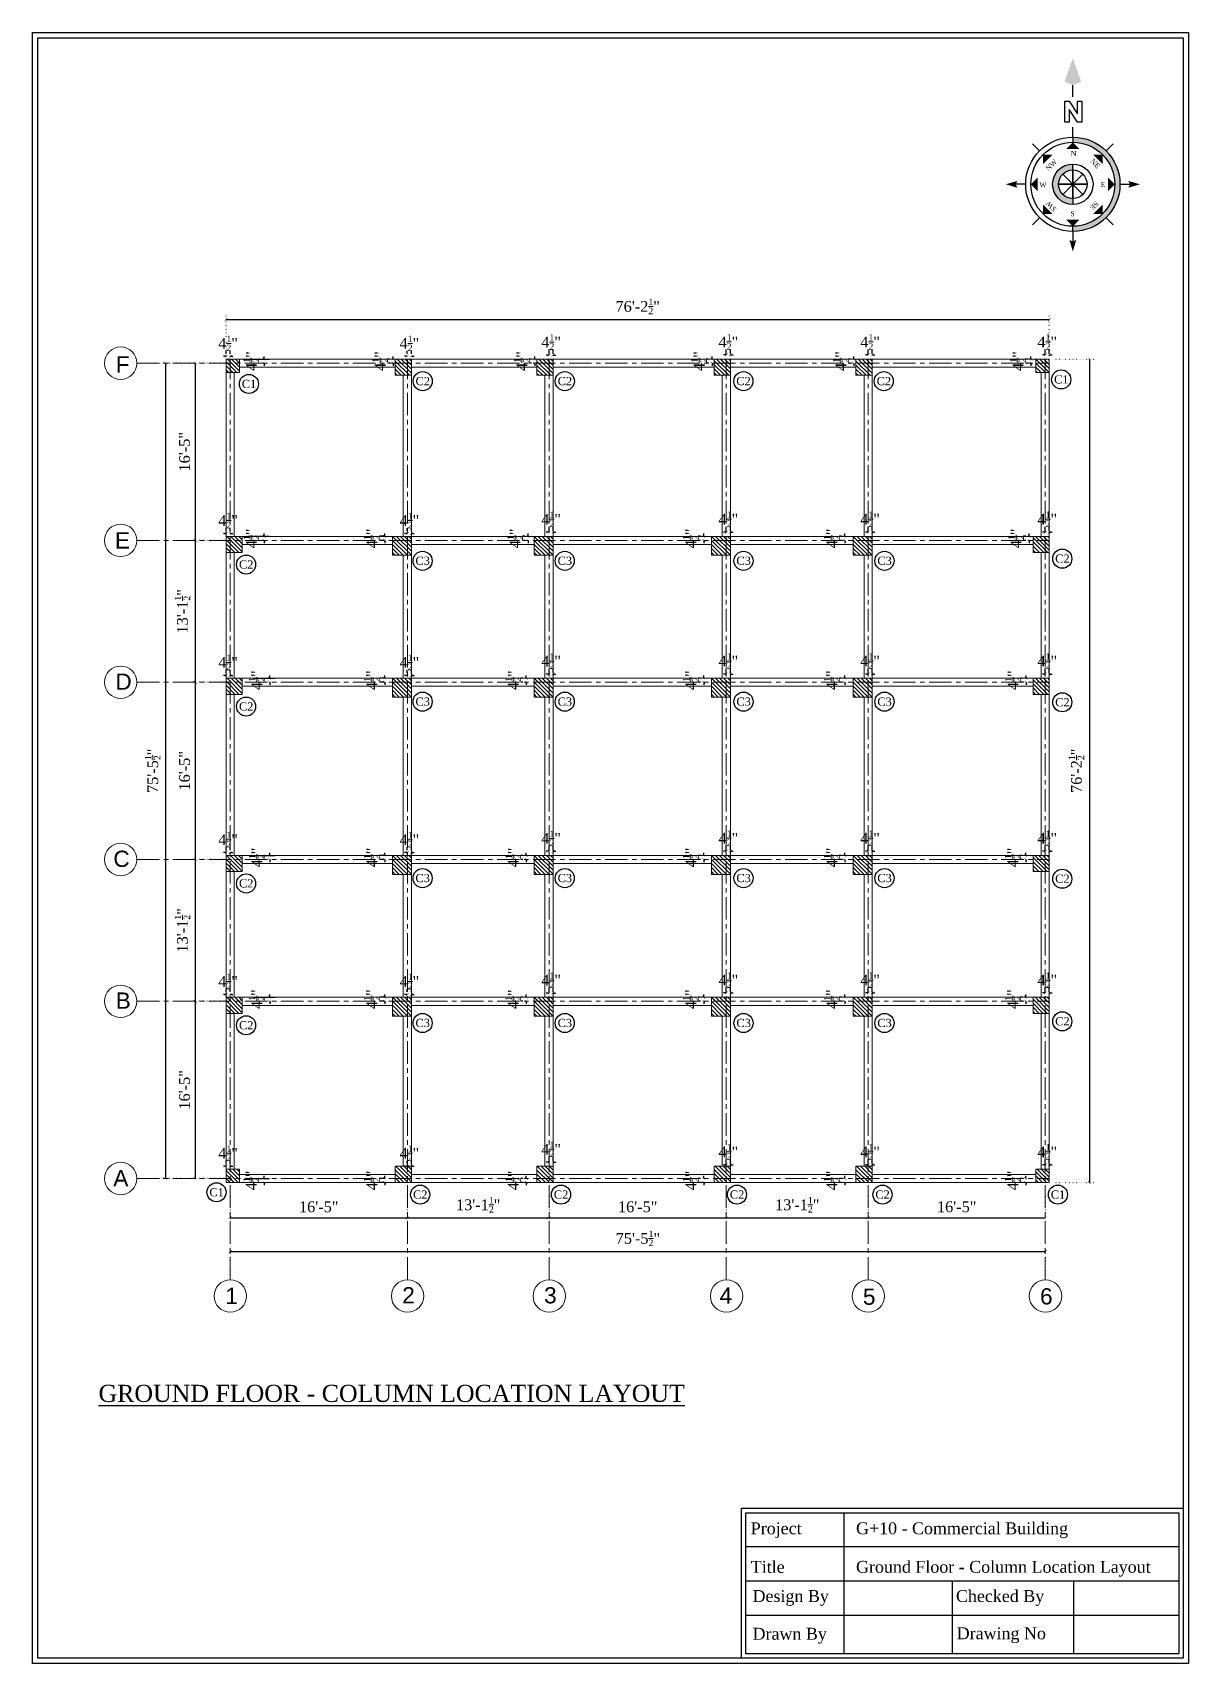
# Model space of a CAD drawing. Header units: feet. Extents: x 35006 to 48642, y 16494 to 18305.
# Drawn here: x 41911 to 43195, y 16494 to 18305 of the extents above; entities that cross this region are included whole.
import ezdxf
from ezdxf.enums import TextEntityAlignment as Align

# ---------------------------------------------------------------- set-up
doc = ezdxf.new("R2010")
doc.units = ezdxf.units.FT
doc.linetypes.add('CENTER', pattern=[2, 1.25, -0.25, 0.25, -0.25])
doc.linetypes.add('DOT2', pattern=[0.125, 0, -0.125])
for name, color, linetype in [('0_TEXT', 1, 'Continuous'), ('3', 3, 'Continuous'), ('DIM', 1, 'Continuous'), ('ST DIM', 11, 'Continuous'), ('ST TEX', 3, 'Continuous')]:
    doc.layers.add(name, color=color, linetype=linetype)
for name, color, linetype, lineweight in [('Column', 1, 'Continuous', 15), ('Hatch', 9, 'Continuous', 9), ('ST GRIDS', 6, 'CENTER', 9), ('Wall', 3, 'Continuous', 13)]:
    doc.layers.add(name, color=color, linetype=linetype, lineweight=lineweight)
doc.styles.add('RomanS', font='times.ttf')
doc.styles.get("Standard").update_dxf_attribs({"font": 'arial.ttf'})
doc.dimstyles.new('1-1', dxfattribs={"dimtxt": 9, "dimasz": 5, "dimexe": 6, "dimexo": 6, "dimgap": 3, "dimtad": 1, "dimdec": 1, "dimzin": 0, "dimdsep": 46, "dimlunit": 4, "dimtxsty": 'RomanS', "dimblk": 'ARCHTICK', "dimcen": 0.09, "dimclrd": 256, "dimclre": 256, "dimclrt": 3, "dimadec": 0, "dimazin": 0, "dimtfac": 0.6, "dimtdec": 1, "dimtix": 1, "dimtofl": 0, "dimtmove": 1, "dimatfit": 0, "dimfxl": 1, "dimtolj": 1, "dimtzin": 0, "dimarcsym": 0})
pattern_1 = [(315, (2309.4924, 0), (2.24506403, 2.24506403), [])]
pattern_2 = [(315, (2300.4924, 9), (2.24506403, 2.24506403), [])]
pattern_3 = [(315, (2300.4924, 0), (2.24506403, 2.24506403), [])]

msp = doc.modelspace()

# ---------------------------------------------------------------- texts
at = {"layer": '0_TEXT', "color": 2, "char_height": 18, "attachment_point": 1}
for s, insert in [('F', (42003.67, 17945.77)), ('E', (42002.83, 17750.36)), ('D', (42003.31, 17593.52)), ('C', (42001.05, 17396.81)), ('B', (42003.73, 17239.36)), ('A', (42001, 17042.15)), ('1', (42125.29, 16911.38)), ('2', (42321.94, 16912.17)), ('3', (42479.51, 16912.08)), ('4', (42674.47, 16911.82)), ('5', (42833.65, 16910.51)), ('6', (43030.37, 16910.91))]:
    msp.add_mtext_dynamic_manual_height_columns(s, width=33.971, gutter_width=30, heights=[0], dxfattribs=dict(at, insert=insert))
at = {"layer": 'ST TEX', "color": 3, "lineweight": -3, "transparency": 33554684, "style": 'RomanS'}
for s, p in [('C1', (42143.76, 17910.63)), ('C2', (42336.79, 17913.74)), ('C2', (42494.61, 17913.74)), ('C2', (42693.02, 17913.74)), ('C2', (42848.93, 17913.74)), ('C1', (43046.01, 17915.65)), ('C2', (42140.64, 17710.08)), ('C3', (42336.66, 17714.22)), ('C3', (42494.58, 17714.22)), ('C3', (42693.15, 17714.22)), ('C3', (42849.68, 17714.22)), ('C2', (43047.22, 17716.62)), ('C3', (42336.66, 17557.82)), ('C3', (42494.58, 17557.82)), ('C3', (42693.15, 17557.82)), ('C3', (42849.68, 17557.82)), ('C2', (43047.22, 17557.16)), ('C2', (42140.64, 17552.39)), ('C3', (42336.66, 17361.88)), ('C3', (42494.58, 17361.88)), ('C3', (42693.15, 17361.88)), ('C3', (42849.68, 17361.88)), ('C2', (43047.22, 17361.15)), ('C2', (42140.64, 17355.94)), ('C2', (42140.64, 17198.44)), ('C3', (42336.66, 17200.97)), ('C3', (42494.58, 17200.97)), ('C3', (42693.15, 17200.97)), ('C3', (42849.68, 17200.97)), ('C2', (43047.22, 17202.82)), ('C1', (42107.74, 17013.02)), ('C2', (42333.95, 17010.43)), ('C2', (42490.4, 17010.43)), ('C2', (42685.83, 17010.43)), ('C2', (42847.48, 17010.43)), ('C1', (43042.34, 17010.43))]:
    msp.add_text(s, height=9.1, dxfattribs=at).set_placement(p)
at = {"layer": 'ST TEX', "color": 3, "lineweight": -3, "style": 'RomanS'}
msp.add_text('%%UGROUND FLOOR - COLUMN LOCATION LAYOUT', height=19.0008, dxfattribs=at).set_placement((41984.58, 16784.65))
at = {"layer": 'ST TEX', "color": 3, "lineweight": -3, "char_height": 13.2, "attachment_point": 1, "style": 'RomanS'}
for s, width, insert in [('Project', 53.8101, (42709.1, 16650.91)), ('G+10 - Commercial Building', 364.5232, (42826.01, 16650.91)), ('Title', 53.8101, (42709.1, 16608.14)), ('Ground Floor - Column Location Layout', 364.5232, (42826.01, 16608.14)), ('Design By', 147.5749, (42711.07, 16575.71)), ('Checked By', 147.5749, (42937.02, 16575.71)), ('Drawn By', 147.5749, (42711.07, 16533.82)), ('Drawing No', 147.5749, (42937.82, 16534.33))]:
    msp.add_mtext_dynamic_manual_height_columns(s, width=width, gutter_width=47.52, heights=[0], dxfattribs=dict(at, insert=insert))

# ---------------------------------------------------------------- blocks, each defined once
blk = doc.blocks.new('_ArchTick')
at = {"color": 0, "const_width": 0.15}
blk.add_lwpolyline([(-0.5, -0.5), (0.5, 0.5)], dxfattribs=at)
blk = doc.blocks.new('*D22')
at = {"layer": 'Defpoints', "color": 0, "ltscale": 10, "transparency": 16777216}
for p in [(42092.3, 17938.2), (42131.4, 17938.2), (42131.4, 17741.4)]:
    blk.add_point(p, dxfattribs=at)
at = {"layer": 'ST DIM', "linetype": 'DOT2', "lineweight": -2, "ltscale": 10, "transparency": 16777216}
for p, q in [((42125.4, 17938.2), (42086.3, 17938.2)), ((42125.4, 17741.4), (42086.3, 17741.4))]:
    blk.add_line(p, q, dxfattribs=at)
at = {"layer": 'ST DIM', "lineweight": -2, "ltscale": 10, "transparency": 16777216}
blk.add_line((42092.3, 17741.4), (42092.3, 17938.2), dxfattribs=at)
at = {"layer": 'ST DIM', "lineweight": -2, "ltscale": 10, "transparency": 16777216, "xscale": 3, "yscale": 3, "zscale": 3}
for p, rotation in [((42092.3, 17938.2), 90), ((42092.3, 17741.4), 270)]:
    blk.add_blockref('_ArchTick', p, dxfattribs=dict(at, rotation=rotation))
at = {"layer": 'ST DIM', "color": 3, "lineweight": 13, "ltscale": 10, "transparency": 16777216, "insert": (42080.2, 17839.8), "char_height": 12, "attachment_point": 5, "rotation": 90, "style": 'RomanS'}
blk.add_mtext('\\A1;16\'-5"', dxfattribs=at)
blk = doc.blocks.new('*D28')
at = {"layer": 'Defpoints', "color": 0, "ltscale": 10, "transparency": 16777216}
for p in [(42092.3, 17741.4), (42131.4, 17741.4), (42131.4, 17583.9)]:
    blk.add_point(p, dxfattribs=at)
at = {"layer": 'ST DIM', "linetype": 'DOT2', "lineweight": -2, "ltscale": 10, "transparency": 16777216}
for p, q in [((42125.4, 17741.4), (42086.3, 17741.4)), ((42125.4, 17583.9), (42086.3, 17583.9))]:
    blk.add_line(p, q, dxfattribs=at)
at = {"layer": 'ST DIM', "lineweight": -2, "ltscale": 10, "transparency": 16777216}
blk.add_line((42092.3, 17583.9), (42092.3, 17741.4), dxfattribs=at)
at = {"layer": 'ST DIM', "lineweight": -2, "ltscale": 10, "transparency": 16777216, "xscale": 3, "yscale": 3, "zscale": 3}
for p, rotation in [((42092.3, 17741.4), 90), ((42092.3, 17583.9), 270)]:
    blk.add_blockref('_ArchTick', p, dxfattribs=dict(at, rotation=rotation))
at = {"layer": 'ST DIM', "color": 3, "lineweight": 13, "ltscale": 10, "transparency": 16777216, "insert": (42077.8, 17662.6), "char_height": 12, "attachment_point": 5, "rotation": 90, "style": 'RomanS'}
blk.add_mtext('\\A1;13\'-1{\\H0.6x;\\S1/2;}"', dxfattribs=at)
blk = doc.blocks.new('*D29')
at = {"layer": 'Defpoints', "color": 0, "ltscale": 10, "transparency": 16777216}
for p in [(42092.3, 17583.9), (42131.4, 17583.9), (42131.4, 17387)]:
    blk.add_point(p, dxfattribs=at)
at = {"layer": 'ST DIM', "linetype": 'DOT2', "lineweight": -2, "ltscale": 10, "transparency": 16777216}
for p, q in [((42125.4, 17583.9), (42086.3, 17583.9)), ((42125.4, 17387), (42086.3, 17387))]:
    blk.add_line(p, q, dxfattribs=at)
at = {"layer": 'ST DIM', "lineweight": -2, "ltscale": 10, "transparency": 16777216}
blk.add_line((42092.3, 17387), (42092.3, 17583.9), dxfattribs=at)
at = {"layer": 'ST DIM', "lineweight": -2, "ltscale": 10, "transparency": 16777216, "xscale": 3, "yscale": 3, "zscale": 3}
for p, rotation in [((42092.3, 17583.9), 90), ((42092.3, 17387), 270)]:
    blk.add_blockref('_ArchTick', p, dxfattribs=dict(at, rotation=rotation))
at = {"layer": 'ST DIM', "color": 3, "lineweight": 13, "ltscale": 10, "transparency": 16777216, "insert": (42080.2, 17485.5), "char_height": 12, "attachment_point": 5, "rotation": 90, "style": 'RomanS'}
blk.add_mtext('\\A1;16\'-5"', dxfattribs=at)
blk = doc.blocks.new('*D30')
at = {"layer": 'Defpoints', "color": 0, "ltscale": 10, "transparency": 16777216}
for p in [(42092.3, 17387), (42131.4, 17387), (42131.4, 17229.6)]:
    blk.add_point(p, dxfattribs=at)
at = {"layer": 'ST DIM', "linetype": 'DOT2', "lineweight": -2, "ltscale": 10, "transparency": 16777216}
for p, q in [((42125.4, 17387), (42086.3, 17387)), ((42125.4, 17229.6), (42086.3, 17229.6))]:
    blk.add_line(p, q, dxfattribs=at)
at = {"layer": 'ST DIM', "lineweight": -2, "ltscale": 10, "transparency": 16777216}
blk.add_line((42092.3, 17229.6), (42092.3, 17387), dxfattribs=at)
at = {"layer": 'ST DIM', "lineweight": -2, "ltscale": 10, "transparency": 16777216, "xscale": 3, "yscale": 3, "zscale": 3}
for p, rotation in [((42092.3, 17387), 90), ((42092.3, 17229.6), 270)]:
    blk.add_blockref('_ArchTick', p, dxfattribs=dict(at, rotation=rotation))
at = {"layer": 'ST DIM', "color": 3, "lineweight": 13, "ltscale": 10, "transparency": 16777216, "insert": (42077.8, 17308.3), "char_height": 12, "attachment_point": 5, "rotation": 90, "style": 'RomanS'}
blk.add_mtext('\\A1;13\'-1{\\H0.6x;\\S1/2;}"', dxfattribs=at)
blk = doc.blocks.new('*D31')
at = {"layer": 'Defpoints', "color": 0, "ltscale": 10, "transparency": 16777216}
for p in [(42092.3, 17229.6), (42131.4, 17229.6), (42131.4, 17032.8)]:
    blk.add_point(p, dxfattribs=at)
at = {"layer": 'ST DIM', "linetype": 'DOT2', "lineweight": -2, "ltscale": 10, "transparency": 16777216}
for p, q in [((42125.4, 17229.6), (42086.3, 17229.6)), ((42125.4, 17032.8), (42086.3, 17032.8))]:
    blk.add_line(p, q, dxfattribs=at)
at = {"layer": 'ST DIM', "lineweight": -2, "ltscale": 10, "transparency": 16777216}
blk.add_line((42092.3, 17032.8), (42092.3, 17229.6), dxfattribs=at)
at = {"layer": 'ST DIM', "lineweight": -2, "ltscale": 10, "transparency": 16777216, "xscale": 3, "yscale": 3, "zscale": 3}
for p, rotation in [((42092.3, 17229.6), 90), ((42092.3, 17032.8), 270)]:
    blk.add_blockref('_ArchTick', p, dxfattribs=dict(at, rotation=rotation))
at = {"layer": 'ST DIM', "color": 3, "lineweight": 13, "ltscale": 10, "transparency": 16777216, "insert": (42080.2, 17131.2), "char_height": 12, "attachment_point": 5, "rotation": 90, "style": 'RomanS'}
blk.add_mtext('\\A1;16\'-5"', dxfattribs=at)
blk = doc.blocks.new('*D32')
at = {"layer": 'Defpoints', "color": 0, "ltscale": 10, "transparency": 16777216}
for p in [(42130.8, 17018.7), (42327.6, 17018.7), (42327.6, 16989.2)]:
    blk.add_point(p, dxfattribs=at)
at = {"layer": 'ST DIM', "linetype": 'DOT2', "lineweight": -2, "ltscale": 10, "transparency": 16777216}
for p, q in [((42130.8, 17012.7), (42130.8, 16983.2)), ((42327.6, 17012.7), (42327.6, 16983.2))]:
    blk.add_line(p, q, dxfattribs=at)
at = {"layer": 'ST DIM', "lineweight": -2, "ltscale": 10, "transparency": 16777216}
blk.add_line((42130.8, 16989.2), (42327.6, 16989.2), dxfattribs=at)
at = {"layer": 'ST DIM', "lineweight": -2, "ltscale": 10, "transparency": 16777216, "xscale": 3, "yscale": 3, "zscale": 3, "rotation": 180}
blk.add_blockref('_ArchTick', (42130.8, 16989.2), dxfattribs=at)
at = {"layer": 'ST DIM', "lineweight": -2, "ltscale": 10, "transparency": 16777216, "xscale": 3, "yscale": 3, "zscale": 3}
blk.add_blockref('_ArchTick', (42327.6, 16989.2), dxfattribs=at)
at = {"layer": 'ST DIM', "color": 3, "lineweight": 13, "ltscale": 10, "transparency": 16777216, "insert": (42229.2, 17001.3), "char_height": 12, "attachment_point": 5, "style": 'RomanS'}
blk.add_mtext('\\A1;16\'-5"', dxfattribs=at)
blk = doc.blocks.new('*D24')
at = {"layer": 'Defpoints', "color": 0, "ltscale": 10, "transparency": 16777216}
for p in [(42327.6, 17018.7), (42485, 17018.7), (42485, 16989.2)]:
    blk.add_point(p, dxfattribs=at)
at = {"layer": 'ST DIM', "linetype": 'DOT2', "lineweight": -2, "ltscale": 10, "transparency": 16777216}
for p, q in [((42327.6, 17012.7), (42327.6, 16983.2)), ((42485, 17012.7), (42485, 16983.2))]:
    blk.add_line(p, q, dxfattribs=at)
at = {"layer": 'ST DIM', "lineweight": -2, "ltscale": 10, "transparency": 16777216}
blk.add_line((42327.6, 16989.2), (42485, 16989.2), dxfattribs=at)
at = {"layer": 'ST DIM', "lineweight": -2, "ltscale": 10, "transparency": 16777216, "xscale": 3, "yscale": 3, "zscale": 3, "rotation": 180}
blk.add_blockref('_ArchTick', (42327.6, 16989.2), dxfattribs=at)
at = {"layer": 'ST DIM', "lineweight": -2, "ltscale": 10, "transparency": 16777216, "xscale": 3, "yscale": 3, "zscale": 3}
blk.add_blockref('_ArchTick', (42485, 16989.2), dxfattribs=at)
at = {"layer": 'ST DIM', "color": 3, "lineweight": 13, "ltscale": 10, "transparency": 16777216, "insert": (42406.3, 17003.6), "char_height": 12, "attachment_point": 5, "style": 'RomanS'}
blk.add_mtext('\\A1;13\'-1{\\H0.6x;\\S1/2;}"', dxfattribs=at)
blk = doc.blocks.new('*D25')
at = {"layer": 'Defpoints', "color": 0, "ltscale": 10, "transparency": 16777216}
for p in [(42485, 17018.7), (42681.9, 17018.7), (42681.9, 16989.2)]:
    blk.add_point(p, dxfattribs=at)
at = {"layer": 'ST DIM', "linetype": 'DOT2', "lineweight": -2, "ltscale": 10, "transparency": 16777216}
for p, q in [((42485, 17012.7), (42485, 16983.2)), ((42681.9, 17012.7), (42681.9, 16983.2))]:
    blk.add_line(p, q, dxfattribs=at)
at = {"layer": 'ST DIM', "lineweight": -2, "ltscale": 10, "transparency": 16777216}
blk.add_line((42485, 16989.2), (42681.9, 16989.2), dxfattribs=at)
at = {"layer": 'ST DIM', "lineweight": -2, "ltscale": 10, "transparency": 16777216, "xscale": 3, "yscale": 3, "zscale": 3, "rotation": 180}
blk.add_blockref('_ArchTick', (42485, 16989.2), dxfattribs=at)
at = {"layer": 'ST DIM', "lineweight": -2, "ltscale": 10, "transparency": 16777216, "xscale": 3, "yscale": 3, "zscale": 3}
blk.add_blockref('_ArchTick', (42681.9, 16989.2), dxfattribs=at)
at = {"layer": 'ST DIM', "color": 3, "lineweight": 13, "ltscale": 10, "transparency": 16777216, "insert": (42583.5, 17001.3), "char_height": 12, "attachment_point": 5, "style": 'RomanS'}
blk.add_mtext('\\A1;16\'-5"', dxfattribs=at)
blk = doc.blocks.new('*D26')
at = {"layer": 'Defpoints', "color": 0, "ltscale": 10, "transparency": 16777216}
for p in [(42681.9, 17018.7), (42839.4, 17018.7), (42839.4, 16989.2)]:
    blk.add_point(p, dxfattribs=at)
at = {"layer": 'ST DIM', "linetype": 'DOT2', "lineweight": -2, "ltscale": 10, "transparency": 16777216}
for p, q in [((42681.9, 17012.7), (42681.9, 16983.2)), ((42839.4, 17012.7), (42839.4, 16983.2))]:
    blk.add_line(p, q, dxfattribs=at)
at = {"layer": 'ST DIM', "lineweight": -2, "ltscale": 10, "transparency": 16777216}
blk.add_line((42681.9, 16989.2), (42839.4, 16989.2), dxfattribs=at)
at = {"layer": 'ST DIM', "lineweight": -2, "ltscale": 10, "transparency": 16777216, "xscale": 3, "yscale": 3, "zscale": 3, "rotation": 180}
blk.add_blockref('_ArchTick', (42681.9, 16989.2), dxfattribs=at)
at = {"layer": 'ST DIM', "lineweight": -2, "ltscale": 10, "transparency": 16777216, "xscale": 3, "yscale": 3, "zscale": 3}
blk.add_blockref('_ArchTick', (42839.4, 16989.2), dxfattribs=at)
at = {"layer": 'ST DIM', "color": 3, "lineweight": 13, "ltscale": 10, "transparency": 16777216, "insert": (42760.7, 17003.6), "char_height": 12, "attachment_point": 5, "style": 'RomanS'}
blk.add_mtext('\\A1;13\'-1{\\H0.6x;\\S1/2;}"', dxfattribs=at)
blk = doc.blocks.new('*D27')
at = {"layer": 'Defpoints', "color": 0, "ltscale": 10, "transparency": 16777216}
for p in [(42839.4, 17018.7), (43036.2, 17018.7), (43036.2, 16989.2)]:
    blk.add_point(p, dxfattribs=at)
at = {"layer": 'ST DIM', "linetype": 'DOT2', "lineweight": -2, "ltscale": 10, "transparency": 16777216}
for p, q in [((42839.4, 17012.7), (42839.4, 16983.2)), ((43036.2, 17012.7), (43036.2, 16983.2))]:
    blk.add_line(p, q, dxfattribs=at)
at = {"layer": 'ST DIM', "lineweight": -2, "ltscale": 10, "transparency": 16777216}
blk.add_line((42839.4, 16989.2), (43036.2, 16989.2), dxfattribs=at)
at = {"layer": 'ST DIM', "lineweight": -2, "ltscale": 10, "transparency": 16777216, "xscale": 3, "yscale": 3, "zscale": 3, "rotation": 180}
blk.add_blockref('_ArchTick', (42839.4, 16989.2), dxfattribs=at)
at = {"layer": 'ST DIM', "lineweight": -2, "ltscale": 10, "transparency": 16777216, "xscale": 3, "yscale": 3, "zscale": 3}
blk.add_blockref('_ArchTick', (43036.2, 16989.2), dxfattribs=at)
at = {"layer": 'ST DIM', "color": 3, "lineweight": 13, "ltscale": 10, "transparency": 16777216, "insert": (42937.8, 17001.3), "char_height": 12, "attachment_point": 5, "style": 'RomanS'}
blk.add_mtext('\\A1;16\'-5"', dxfattribs=at)
blk = doc.blocks.new('*D34')
at = {"layer": 'Defpoints', "color": 0, "ltscale": 10, "transparency": 16777216}
for p in [(43040.7, 17986.7), (42126.3, 17942.7), (43040.7, 17942.7)]:
    blk.add_point(p, dxfattribs=at)
at = {"layer": 'ST DIM', "linetype": 'DOT2', "lineweight": -2, "ltscale": 10, "transparency": 16777216}
for p, q in [((42126.3, 17948.7), (42126.3, 17992.7)), ((43040.7, 17948.7), (43040.7, 17992.7))]:
    blk.add_line(p, q, dxfattribs=at)
at = {"layer": 'ST DIM', "lineweight": -2, "ltscale": 10, "transparency": 16777216}
blk.add_line((42126.3, 17986.7), (43040.7, 17986.7), dxfattribs=at)
at = {"layer": 'ST DIM', "lineweight": -2, "ltscale": 10, "transparency": 16777216, "xscale": 3, "yscale": 3, "zscale": 3, "rotation": 180}
blk.add_blockref('_ArchTick', (42126.3, 17986.7), dxfattribs=at)
at = {"layer": 'ST DIM', "lineweight": -2, "ltscale": 10, "transparency": 16777216, "xscale": 3, "yscale": 3, "zscale": 3}
blk.add_blockref('_ArchTick', (43040.7, 17986.7), dxfattribs=at)
at = {"layer": 'ST DIM', "color": 3, "lineweight": 13, "ltscale": 10, "transparency": 16777216, "insert": (42583.5, 18001.2), "char_height": 12, "attachment_point": 5, "style": 'RomanS'}
blk.add_mtext('\\A1;76\'-2{\\H0.6x;\\S1/2;}"', dxfattribs=at)
blk = doc.blocks.new('*D35')
at = {"layer": 'Defpoints', "color": 0, "ltscale": 10, "transparency": 16777216}
for p in [(43040.7, 17942.7), (43040.7, 17028.3), (43085.3, 17028.3)]:
    blk.add_point(p, dxfattribs=at)
at = {"layer": 'ST DIM', "linetype": 'DOT2', "lineweight": -2, "ltscale": 10, "transparency": 16777216}
for p, q in [((43046.7, 17942.7), (43091.3, 17942.7)), ((43046.7, 17028.3), (43091.3, 17028.3))]:
    blk.add_line(p, q, dxfattribs=at)
at = {"layer": 'ST DIM', "lineweight": -2, "ltscale": 10, "transparency": 16777216}
blk.add_line((43085.3, 17942.7), (43085.3, 17028.3), dxfattribs=at)
at = {"layer": 'ST DIM', "lineweight": -2, "ltscale": 10, "transparency": 16777216, "xscale": 3, "yscale": 3, "zscale": 3}
for p, rotation in [((43085.3, 17942.7), 90), ((43085.3, 17028.3), 270)]:
    blk.add_blockref('_ArchTick', p, dxfattribs=dict(at, rotation=rotation))
at = {"layer": 'ST DIM', "color": 3, "lineweight": 13, "ltscale": 10, "transparency": 16777216, "insert": (43070.8, 17485.5), "char_height": 12, "attachment_point": 5, "rotation": 90, "style": 'RomanS'}
blk.add_mtext('\\A1;76\'-2{\\H0.6x;\\S1/2;}"', dxfattribs=at)
blk = doc.blocks.new('*D33')
at = {"layer": 'Defpoints', "color": 0, "ltscale": 10, "transparency": 16777216}
for p in [(43036.4, 16951.8), (42131, 16920.3), (43036.4, 16920.3)]:
    blk.add_point(p, dxfattribs=at)
at = {"layer": 'ST DIM', "linetype": 'DOT2', "lineweight": -2, "ltscale": 10, "transparency": 16777216}
for p, q in [((42131, 16926.3), (42131, 16957.8)), ((43036.4, 16926.3), (43036.4, 16957.8))]:
    blk.add_line(p, q, dxfattribs=at)
at = {"layer": 'ST DIM', "lineweight": -2, "ltscale": 10, "transparency": 16777216}
blk.add_line((42131, 16951.8), (43036.4, 16951.8), dxfattribs=at)
at = {"layer": 'ST DIM', "lineweight": -2, "ltscale": 10, "transparency": 16777216, "xscale": 3, "yscale": 3, "zscale": 3, "rotation": 180}
blk.add_blockref('_ArchTick', (42131, 16951.8), dxfattribs=at)
at = {"layer": 'ST DIM', "lineweight": -2, "ltscale": 10, "transparency": 16777216, "xscale": 3, "yscale": 3, "zscale": 3}
blk.add_blockref('_ArchTick', (43036.4, 16951.8), dxfattribs=at)
at = {"layer": 'ST DIM', "color": 3, "lineweight": 13, "ltscale": 10, "transparency": 16777216, "insert": (42583.7, 16966.3), "char_height": 12, "attachment_point": 5, "style": 'RomanS'}
blk.add_mtext('\\A1;75\'-5{\\H0.6x;\\S1/2;}"', dxfattribs=at)
blk = doc.blocks.new('*D23')
at = {"layer": 'Defpoints', "color": 0, "ltscale": 10, "transparency": 16777216}
for p in [(42059.3, 17938.2), (42092.3, 17938.2), (42092.3, 17032.8)]:
    blk.add_point(p, dxfattribs=at)
at = {"layer": 'ST DIM', "linetype": 'DOT2', "lineweight": -2, "ltscale": 10, "transparency": 16777216}
for p, q in [((42086.3, 17938.2), (42053.3, 17938.2)), ((42086.3, 17032.8), (42053.3, 17032.8))]:
    blk.add_line(p, q, dxfattribs=at)
at = {"layer": 'ST DIM', "lineweight": -2, "ltscale": 10, "transparency": 16777216}
blk.add_line((42059.3, 17032.8), (42059.3, 17938.2), dxfattribs=at)
at = {"layer": 'ST DIM', "lineweight": -2, "ltscale": 10, "transparency": 16777216, "xscale": 3, "yscale": 3, "zscale": 3}
for p, rotation in [((42059.3, 17938.2), 90), ((42059.3, 17032.8), 270)]:
    blk.add_blockref('_ArchTick', p, dxfattribs=dict(at, rotation=rotation))
at = {"layer": 'ST DIM', "color": 3, "lineweight": 13, "ltscale": 10, "transparency": 16777216, "insert": (42044.8, 17485.5), "char_height": 12, "attachment_point": 5, "rotation": 90, "style": 'RomanS'}
blk.add_mtext('\\A1;75\'-5{\\H0.6x;\\S1/2;}"', dxfattribs=at)
blk = doc.blocks.new('*D80')
at = {"layer": 'Defpoints', "color": 0, "ltscale": 10, "transparency": 16777216}
for p in [(42327.6, 17942.7), (42332.1, 17945.8), (42332.1, 17942.7)]:
    blk.add_point(p, dxfattribs=at)
at = {"layer": 'ST DIM', "lineweight": -2, "ltscale": 10, "transparency": 16777216}
for p, q in [((42327.6, 17948.7), (42327.6, 17951.8)), ((42332.1, 17948.7), (42332.1, 17951.8)), ((42327.6, 17945.8), (42324.6, 17945.8)), ((42332.1, 17945.8), (42335.1, 17945.8))]:
    blk.add_line(p, q, dxfattribs=at)
at = {"layer": 'ST DIM', "lineweight": -2, "ltscale": 10, "transparency": 16777216, "xscale": 3, "yscale": 3, "zscale": 3}
blk.add_blockref('_ArchTick', (42327.6, 17945.8), dxfattribs=at)
at = {"layer": 'ST DIM', "lineweight": -2, "ltscale": 10, "transparency": 16777216, "xscale": 3, "yscale": 3, "zscale": 3, "rotation": 180}
blk.add_blockref('_ArchTick', (42332.1, 17945.8), dxfattribs=at)
at = {"layer": 'ST DIM', "color": 3, "lineweight": 13, "ltscale": 10, "transparency": 16777216, "insert": (42329.9, 17960.2), "char_height": 12, "attachment_point": 5, "style": 'RomanS'}
blk.add_mtext('\\A1;4{\\H0.6x;\\S1/2;}"', dxfattribs=at)
blk = doc.blocks.new('*D81')
at = {"layer": 'Defpoints', "color": 0, "ltscale": 10, "transparency": 16777216}
for p in [(42489.5, 17947.2), (42485, 17942.7), (42489.5, 17942.7)]:
    blk.add_point(p, dxfattribs=at)
at = {"layer": 'ST DIM', "lineweight": -2, "ltscale": 10, "transparency": 16777216}
for p, q in [((42485, 17947.2), (42482, 17947.2)), ((42485, 17948.7), (42485, 17953.2)), ((42489.5, 17948.7), (42489.5, 17953.2)), ((42489.5, 17947.2), (42492.5, 17947.2))]:
    blk.add_line(p, q, dxfattribs=at)
at = {"layer": 'ST DIM', "lineweight": -2, "ltscale": 10, "transparency": 16777216, "xscale": 3, "yscale": 3, "zscale": 3}
blk.add_blockref('_ArchTick', (42485, 17947.2), dxfattribs=at)
at = {"layer": 'ST DIM', "lineweight": -2, "ltscale": 10, "transparency": 16777216, "xscale": 3, "yscale": 3, "zscale": 3, "rotation": 180}
blk.add_blockref('_ArchTick', (42489.5, 17947.2), dxfattribs=at)
at = {"layer": 'ST DIM', "color": 3, "lineweight": 13, "ltscale": 10, "transparency": 16777216, "insert": (42487.3, 17961.6), "char_height": 12, "attachment_point": 5, "style": 'RomanS'}
blk.add_mtext('\\A1;4{\\H0.6x;\\S1/2;}"', dxfattribs=at)
blk = doc.blocks.new('*D82')
at = {"layer": 'Defpoints', "color": 0, "ltscale": 10, "transparency": 16777216}
for p in [(42686.4, 17947.4), (42681.9, 17942.7), (42686.4, 17942.7)]:
    blk.add_point(p, dxfattribs=at)
at = {"layer": 'ST DIM', "lineweight": -2, "ltscale": 10, "transparency": 16777216}
for p, q in [((42681.9, 17947.4), (42678.9, 17947.4)), ((42681.9, 17948.7), (42681.9, 17953.4)), ((42686.4, 17948.7), (42686.4, 17953.4)), ((42686.4, 17947.4), (42689.4, 17947.4))]:
    blk.add_line(p, q, dxfattribs=at)
at = {"layer": 'ST DIM', "lineweight": -2, "ltscale": 10, "transparency": 16777216, "xscale": 3, "yscale": 3, "zscale": 3}
blk.add_blockref('_ArchTick', (42681.9, 17947.4), dxfattribs=at)
at = {"layer": 'ST DIM', "lineweight": -2, "ltscale": 10, "transparency": 16777216, "xscale": 3, "yscale": 3, "zscale": 3, "rotation": 180}
blk.add_blockref('_ArchTick', (42686.4, 17947.4), dxfattribs=at)
at = {"layer": 'ST DIM', "color": 3, "lineweight": 13, "ltscale": 10, "transparency": 16777216, "insert": (42684.2, 17961.7), "char_height": 12, "attachment_point": 5, "style": 'RomanS'}
blk.add_mtext('\\A1;4{\\H0.6x;\\S1/2;}"', dxfattribs=at)
blk = doc.blocks.new('*D76')
at = {"layer": 'Defpoints', "color": 0, "ltscale": 10, "transparency": 16777216}
for p in [(42843.9, 17947.4), (42839.4, 17942.7), (42843.9, 17942.7)]:
    blk.add_point(p, dxfattribs=at)
at = {"layer": 'ST DIM', "lineweight": -2, "ltscale": 10, "transparency": 16777216}
for p, q in [((42839.4, 17947.4), (42836.4, 17947.4)), ((42839.4, 17948.7), (42839.4, 17953.4)), ((42843.9, 17948.7), (42843.9, 17953.4)), ((42843.9, 17947.4), (42846.9, 17947.4))]:
    blk.add_line(p, q, dxfattribs=at)
at = {"layer": 'ST DIM', "lineweight": -2, "ltscale": 10, "transparency": 16777216, "xscale": 3, "yscale": 3, "zscale": 3}
blk.add_blockref('_ArchTick', (42839.4, 17947.4), dxfattribs=at)
at = {"layer": 'ST DIM', "lineweight": -2, "ltscale": 10, "transparency": 16777216, "xscale": 3, "yscale": 3, "zscale": 3, "rotation": 180}
blk.add_blockref('_ArchTick', (42843.9, 17947.4), dxfattribs=at)
at = {"layer": 'ST DIM', "color": 3, "lineweight": 13, "ltscale": 10, "transparency": 16777216, "insert": (42841.6, 17961.7), "char_height": 12, "attachment_point": 5, "style": 'RomanS'}
blk.add_mtext('\\A1;4{\\H0.6x;\\S1/2;}"', dxfattribs=at)
blk = doc.blocks.new('*D77')
at = {"layer": 'Defpoints', "color": 0, "ltscale": 10, "transparency": 16777216}
for p in [(43040.7, 17947.4), (43036.2, 17942.7), (43040.7, 17942.7)]:
    blk.add_point(p, dxfattribs=at)
at = {"layer": 'ST DIM', "lineweight": -2, "ltscale": 10, "transparency": 16777216}
for p, q in [((43036.2, 17947.4), (43033.2, 17947.4)), ((43036.2, 17948.7), (43036.2, 17953.4)), ((43040.7, 17948.7), (43040.7, 17953.4)), ((43040.7, 17947.4), (43043.7, 17947.4))]:
    blk.add_line(p, q, dxfattribs=at)
at = {"layer": 'ST DIM', "lineweight": -2, "ltscale": 10, "transparency": 16777216, "xscale": 3, "yscale": 3, "zscale": 3}
blk.add_blockref('_ArchTick', (43036.2, 17947.4), dxfattribs=at)
at = {"layer": 'ST DIM', "lineweight": -2, "ltscale": 10, "transparency": 16777216, "xscale": 3, "yscale": 3, "zscale": 3, "rotation": 180}
blk.add_blockref('_ArchTick', (43040.7, 17947.4), dxfattribs=at)
at = {"layer": 'ST DIM', "color": 3, "lineweight": 13, "ltscale": 10, "transparency": 16777216, "insert": (43038.4, 17961.7), "char_height": 12, "attachment_point": 5, "style": 'RomanS'}
blk.add_mtext('\\A1;4{\\H0.6x;\\S1/2;}"', dxfattribs=at)
blk = doc.blocks.new('*D78')
at = {"layer": 'Defpoints', "color": 0, "ltscale": 10, "transparency": 16777216}
for p in [(42126.3, 17942.7), (42130.8, 17945.8), (42130.8, 17942.7)]:
    blk.add_point(p, dxfattribs=at)
at = {"layer": 'ST DIM', "lineweight": -2, "ltscale": 10, "transparency": 16777216}
for p, q in [((42126.3, 17948.7), (42126.3, 17951.8)), ((42130.8, 17948.7), (42130.8, 17951.8)), ((42126.3, 17945.8), (42123.3, 17945.8)), ((42130.8, 17945.8), (42133.8, 17945.8))]:
    blk.add_line(p, q, dxfattribs=at)
at = {"layer": 'ST DIM', "lineweight": -2, "ltscale": 10, "transparency": 16777216, "xscale": 3, "yscale": 3, "zscale": 3}
blk.add_blockref('_ArchTick', (42126.3, 17945.8), dxfattribs=at)
at = {"layer": 'ST DIM', "lineweight": -2, "ltscale": 10, "transparency": 16777216, "xscale": 3, "yscale": 3, "zscale": 3, "rotation": 180}
blk.add_blockref('_ArchTick', (42130.8, 17945.8), dxfattribs=at)
at = {"layer": 'ST DIM', "color": 3, "lineweight": 13, "ltscale": 10, "transparency": 16777216, "insert": (42128.5, 17960.2), "char_height": 12, "attachment_point": 5, "style": 'RomanS'}
blk.add_mtext('\\A1;4{\\H0.6x;\\S1/2;}"', dxfattribs=at)
blk = doc.blocks.new('*D79')
at = {"layer": 'Defpoints', "color": 0, "ltscale": 10, "transparency": 16777216}
for p in [(42311.8, 17938.2), (42314.1, 17942.7), (42314.1, 17938.2)]:
    blk.add_point(p, dxfattribs=at)
at = {"layer": 'ST DIM', "lineweight": -2, "ltscale": 10, "transparency": 16777216}
for p, q in [((42308.1, 17942.7), (42305.8, 17942.7)), ((42308.1, 17938.2), (42305.8, 17938.2)), ((42311.8, 17942.7), (42311.8, 17945.7)), ((42311.8, 17938.2), (42311.8, 17935.2))]:
    blk.add_line(p, q, dxfattribs=at)
at = {"layer": 'ST DIM', "lineweight": -2, "ltscale": 10, "transparency": 16777216, "xscale": 3, "yscale": 3, "zscale": 3}
for p, rotation in [((42311.8, 17942.7), 270), ((42311.8, 17938.2), 90)]:
    blk.add_blockref('_ArchTick', p, dxfattribs=dict(at, rotation=rotation))
at = {"layer": 'ST DIM', "color": 3, "lineweight": 13, "ltscale": 10, "transparency": 16777216, "insert": (42297.4, 17940.5), "char_height": 12, "attachment_point": 5, "rotation": 90, "style": 'RomanS'}
blk.add_mtext('\\A1;4{\\H0.6x;\\S1/2;}"', dxfattribs=at)
blk = doc.blocks.new('*D83')
at = {"layer": 'Defpoints', "color": 0, "ltscale": 10, "transparency": 16777216}
for p in [(42144.3, 17942.7), (42168.6, 17938.2), (42168.6, 17938.2)]:
    blk.add_point(p, dxfattribs=at)
at = {"layer": 'ST DIM', "lineweight": -2, "ltscale": 10, "transparency": 16777216}
for p, q in [((42150.3, 17942.7), (42174.6, 17942.7)), ((42168.6, 17942.7), (42168.6, 17945.7)), ((42168.6, 17938.2), (42168.6, 17935.2)), ((42174.6, 17938.2), (42174.6, 17938.2))]:
    blk.add_line(p, q, dxfattribs=at)
at = {"layer": 'ST DIM', "lineweight": -2, "ltscale": 10, "transparency": 16777216, "xscale": 3, "yscale": 3, "zscale": 3}
for p, rotation in [((42168.6, 17942.7), 270), ((42168.6, 17938.2), 90)]:
    blk.add_blockref('_ArchTick', p, dxfattribs=dict(at, rotation=rotation))
at = {"layer": 'ST DIM', "color": 3, "lineweight": 13, "ltscale": 10, "transparency": 16777216, "insert": (42154.3, 17940.5), "char_height": 12, "attachment_point": 5, "rotation": 90, "style": 'RomanS'}
blk.add_mtext('\\A1;4{\\H0.6x;\\S1/2;}"', dxfattribs=at)
blk = doc.blocks.new('*D72')
at = {"layer": 'Defpoints', "color": 0, "ltscale": 10, "transparency": 16777216}
for p in [(42469.2, 17938.2), (42471.5, 17942.7), (42471.5, 17938.2)]:
    blk.add_point(p, dxfattribs=at)
at = {"layer": 'ST DIM', "lineweight": -2, "ltscale": 10, "transparency": 16777216}
for p, q in [((42465.5, 17942.7), (42463.2, 17942.7)), ((42465.5, 17938.2), (42463.2, 17938.2)), ((42469.2, 17942.7), (42469.2, 17945.7)), ((42469.2, 17938.2), (42469.2, 17935.2))]:
    blk.add_line(p, q, dxfattribs=at)
at = {"layer": 'ST DIM', "lineweight": -2, "ltscale": 10, "transparency": 16777216, "xscale": 3, "yscale": 3, "zscale": 3}
for p, rotation in [((42469.2, 17942.7), 270), ((42469.2, 17938.2), 90)]:
    blk.add_blockref('_ArchTick', p, dxfattribs=dict(at, rotation=rotation))
at = {"layer": 'ST DIM', "color": 3, "lineweight": 13, "ltscale": 10, "transparency": 16777216, "insert": (42454.8, 17940.5), "char_height": 12, "attachment_point": 5, "rotation": 90, "style": 'RomanS'}
blk.add_mtext('\\A1;4{\\H0.6x;\\S1/2;}"', dxfattribs=at)
blk = doc.blocks.new('*D73')
at = {"layer": 'Defpoints', "color": 0, "ltscale": 10, "transparency": 16777216}
for p in [(42666.1, 17938.2), (42668.4, 17942.7), (42668.4, 17938.2)]:
    blk.add_point(p, dxfattribs=at)
at = {"layer": 'ST DIM', "lineweight": -2, "ltscale": 10, "transparency": 16777216}
for p, q in [((42662.4, 17942.7), (42660.1, 17942.7)), ((42662.4, 17938.2), (42660.1, 17938.2)), ((42666.1, 17942.7), (42666.1, 17945.7)), ((42666.1, 17938.2), (42666.1, 17935.2))]:
    blk.add_line(p, q, dxfattribs=at)
at = {"layer": 'ST DIM', "lineweight": -2, "ltscale": 10, "transparency": 16777216, "xscale": 3, "yscale": 3, "zscale": 3}
for p, rotation in [((42666.1, 17942.7), 270), ((42666.1, 17938.2), 90)]:
    blk.add_blockref('_ArchTick', p, dxfattribs=dict(at, rotation=rotation))
at = {"layer": 'ST DIM', "color": 3, "lineweight": 13, "ltscale": 10, "transparency": 16777216, "insert": (42651.7, 17940.5), "char_height": 12, "attachment_point": 5, "rotation": 90, "style": 'RomanS'}
blk.add_mtext('\\A1;4{\\H0.6x;\\S1/2;}"', dxfattribs=at)
blk = doc.blocks.new('*D74')
at = {"layer": 'Defpoints', "color": 0, "ltscale": 10, "transparency": 16777216}
for p in [(42823.5, 17938.2), (42825.9, 17942.7), (42825.9, 17938.2)]:
    blk.add_point(p, dxfattribs=at)
at = {"layer": 'ST DIM', "lineweight": -2, "ltscale": 10, "transparency": 16777216}
for p, q in [((42819.9, 17942.7), (42817.5, 17942.7)), ((42819.9, 17938.2), (42817.5, 17938.2)), ((42823.5, 17942.7), (42823.5, 17945.7)), ((42823.5, 17938.2), (42823.5, 17935.2))]:
    blk.add_line(p, q, dxfattribs=at)
at = {"layer": 'ST DIM', "lineweight": -2, "ltscale": 10, "transparency": 16777216, "xscale": 3, "yscale": 3, "zscale": 3}
for p, rotation in [((42823.5, 17942.7), 270), ((42823.5, 17938.2), 90)]:
    blk.add_blockref('_ArchTick', p, dxfattribs=dict(at, rotation=rotation))
at = {"layer": 'ST DIM', "color": 3, "lineweight": 13, "ltscale": 10, "transparency": 16777216, "insert": (42809.1, 17940.5), "char_height": 12, "attachment_point": 5, "rotation": 90, "style": 'RomanS'}
blk.add_mtext('\\A1;4{\\H0.6x;\\S1/2;}"', dxfattribs=at)
blk = doc.blocks.new('*D75')
at = {"layer": 'Defpoints', "color": 0, "ltscale": 10, "transparency": 16777216}
for p in [(43020.3, 17938.2), (43022.7, 17942.7), (43022.7, 17938.2)]:
    blk.add_point(p, dxfattribs=at)
at = {"layer": 'ST DIM', "lineweight": -2, "ltscale": 10, "transparency": 16777216}
for p, q in [((43016.7, 17942.7), (43014.3, 17942.7)), ((43016.7, 17938.2), (43014.3, 17938.2)), ((43020.3, 17942.7), (43020.3, 17945.7)), ((43020.3, 17938.2), (43020.3, 17935.2))]:
    blk.add_line(p, q, dxfattribs=at)
at = {"layer": 'ST DIM', "lineweight": -2, "ltscale": 10, "transparency": 16777216, "xscale": 3, "yscale": 3, "zscale": 3}
for p, rotation in [((43020.3, 17942.7), 270), ((43020.3, 17938.2), 90)]:
    blk.add_blockref('_ArchTick', p, dxfattribs=dict(at, rotation=rotation))
at = {"layer": 'ST DIM', "color": 3, "lineweight": 13, "ltscale": 10, "transparency": 16777216, "insert": (43005.9, 17940.5), "char_height": 12, "attachment_point": 5, "rotation": 90, "style": 'RomanS'}
blk.add_mtext('\\A1;4{\\H0.6x;\\S1/2;}"', dxfattribs=at)
blk = doc.blocks.new('*D60')
at = {"layer": 'Defpoints', "color": 0, "ltscale": 10, "transparency": 16777216}
for p in [(42130.8, 17749), (42126.3, 17745.9), (42130.8, 17745.9)]:
    blk.add_point(p, dxfattribs=at)
at = {"layer": 'ST DIM', "lineweight": -2, "ltscale": 10, "transparency": 16777216}
for p, q in [((42126.3, 17749), (42123.3, 17749)), ((42126.3, 17751.9), (42126.3, 17755)), ((42130.8, 17751.9), (42130.8, 17755)), ((42130.8, 17749), (42133.8, 17749))]:
    blk.add_line(p, q, dxfattribs=at)
at = {"layer": 'ST DIM', "lineweight": -2, "ltscale": 10, "transparency": 16777216, "xscale": 3, "yscale": 3, "zscale": 3}
blk.add_blockref('_ArchTick', (42126.3, 17749), dxfattribs=at)
at = {"layer": 'ST DIM', "lineweight": -2, "ltscale": 10, "transparency": 16777216, "xscale": 3, "yscale": 3, "zscale": 3, "rotation": 180}
blk.add_blockref('_ArchTick', (42130.8, 17749), dxfattribs=at)
at = {"layer": 'ST DIM', "color": 3, "lineweight": 13, "ltscale": 10, "transparency": 16777216, "insert": (42128.5, 17763.4), "char_height": 12, "attachment_point": 5, "style": 'RomanS'}
blk.add_mtext('\\A1;4{\\H0.6x;\\S1/2;}"', dxfattribs=at)
blk = doc.blocks.new('*D61')
at = {"layer": 'Defpoints', "color": 0, "ltscale": 10, "transparency": 16777216}
for p in [(42144.3, 17745.9), (42168.6, 17741.4), (42168.6, 17741.4)]:
    blk.add_point(p, dxfattribs=at)
at = {"layer": 'ST DIM', "lineweight": -2, "ltscale": 10, "transparency": 16777216}
for p, q in [((42168.6, 17745.9), (42168.6, 17748.9)), ((42150.3, 17745.9), (42174.6, 17745.9)), ((42168.6, 17741.4), (42168.6, 17738.4)), ((42174.6, 17741.4), (42174.6, 17741.4))]:
    blk.add_line(p, q, dxfattribs=at)
at = {"layer": 'ST DIM', "lineweight": -2, "ltscale": 10, "transparency": 16777216, "xscale": 3, "yscale": 3, "zscale": 3}
for p, rotation in [((42168.6, 17745.9), 270), ((42168.6, 17741.4), 90)]:
    blk.add_blockref('_ArchTick', p, dxfattribs=dict(at, rotation=rotation))
at = {"layer": 'ST DIM', "color": 3, "lineweight": 13, "ltscale": 10, "transparency": 16777216, "insert": (42154.3, 17743.6), "char_height": 12, "attachment_point": 5, "rotation": 90, "style": 'RomanS'}
blk.add_mtext('\\A1;4{\\H0.6x;\\S1/2;}"', dxfattribs=at)
blk = doc.blocks.new('*D62')
at = {"layer": 'Defpoints', "color": 0, "ltscale": 10, "transparency": 16777216}
for p in [(42332.1, 17749), (42327.6, 17745.9), (42332.1, 17745.9)]:
    blk.add_point(p, dxfattribs=at)
at = {"layer": 'ST DIM', "lineweight": -2, "ltscale": 10, "transparency": 16777216}
for p, q in [((42327.6, 17749), (42324.6, 17749)), ((42327.6, 17751.9), (42327.6, 17755)), ((42332.1, 17751.9), (42332.1, 17755)), ((42332.1, 17749), (42335.1, 17749))]:
    blk.add_line(p, q, dxfattribs=at)
at = {"layer": 'ST DIM', "lineweight": -2, "ltscale": 10, "transparency": 16777216, "xscale": 3, "yscale": 3, "zscale": 3}
blk.add_blockref('_ArchTick', (42327.6, 17749), dxfattribs=at)
at = {"layer": 'ST DIM', "lineweight": -2, "ltscale": 10, "transparency": 16777216, "xscale": 3, "yscale": 3, "zscale": 3, "rotation": 180}
blk.add_blockref('_ArchTick', (42332.1, 17749), dxfattribs=at)
at = {"layer": 'ST DIM', "color": 3, "lineweight": 13, "ltscale": 10, "transparency": 16777216, "insert": (42329.9, 17763.4), "char_height": 12, "attachment_point": 5, "style": 'RomanS'}
blk.add_mtext('\\A1;4{\\H0.6x;\\S1/2;}"', dxfattribs=at)
blk = doc.blocks.new('*D63')
at = {"layer": 'Defpoints', "color": 0, "ltscale": 10, "transparency": 16777216}
for p in [(42489.5, 17750.4), (42485, 17745.9), (42489.5, 17745.9)]:
    blk.add_point(p, dxfattribs=at)
at = {"layer": 'ST DIM', "lineweight": -2, "ltscale": 10, "transparency": 16777216}
for p, q in [((42485, 17750.4), (42482, 17750.4)), ((42485, 17751.9), (42485, 17756.4)), ((42489.5, 17751.9), (42489.5, 17756.4)), ((42489.5, 17750.4), (42492.5, 17750.4))]:
    blk.add_line(p, q, dxfattribs=at)
at = {"layer": 'ST DIM', "lineweight": -2, "ltscale": 10, "transparency": 16777216, "xscale": 3, "yscale": 3, "zscale": 3}
blk.add_blockref('_ArchTick', (42485, 17750.4), dxfattribs=at)
at = {"layer": 'ST DIM', "lineweight": -2, "ltscale": 10, "transparency": 16777216, "xscale": 3, "yscale": 3, "zscale": 3, "rotation": 180}
blk.add_blockref('_ArchTick', (42489.5, 17750.4), dxfattribs=at)
at = {"layer": 'ST DIM', "color": 3, "lineweight": 13, "ltscale": 10, "transparency": 16777216, "insert": (42487.3, 17764.8), "char_height": 12, "attachment_point": 5, "style": 'RomanS'}
blk.add_mtext('\\A1;4{\\H0.6x;\\S1/2;}"', dxfattribs=at)
blk = doc.blocks.new('*D64')
at = {"layer": 'Defpoints', "color": 0, "ltscale": 10, "transparency": 16777216}
for p in [(42686.4, 17750.5), (42681.9, 17745.9), (42686.4, 17745.9)]:
    blk.add_point(p, dxfattribs=at)
at = {"layer": 'ST DIM', "lineweight": -2, "ltscale": 10, "transparency": 16777216}
for p, q in [((42681.9, 17750.5), (42678.9, 17750.5)), ((42681.9, 17751.9), (42681.9, 17756.5)), ((42686.4, 17751.9), (42686.4, 17756.5)), ((42686.4, 17750.5), (42689.4, 17750.5))]:
    blk.add_line(p, q, dxfattribs=at)
at = {"layer": 'ST DIM', "lineweight": -2, "ltscale": 10, "transparency": 16777216, "xscale": 3, "yscale": 3, "zscale": 3}
blk.add_blockref('_ArchTick', (42681.9, 17750.5), dxfattribs=at)
at = {"layer": 'ST DIM', "lineweight": -2, "ltscale": 10, "transparency": 16777216, "xscale": 3, "yscale": 3, "zscale": 3, "rotation": 180}
blk.add_blockref('_ArchTick', (42686.4, 17750.5), dxfattribs=at)
at = {"layer": 'ST DIM', "color": 3, "lineweight": 13, "ltscale": 10, "transparency": 16777216, "insert": (42684.2, 17764.9), "char_height": 12, "attachment_point": 5, "style": 'RomanS'}
blk.add_mtext('\\A1;4{\\H0.6x;\\S1/2;}"', dxfattribs=at)
blk = doc.blocks.new('*D65')
at = {"layer": 'Defpoints', "color": 0, "ltscale": 10, "transparency": 16777216}
for p in [(42843.9, 17750.5), (42839.4, 17745.9), (42843.9, 17745.9)]:
    blk.add_point(p, dxfattribs=at)
at = {"layer": 'ST DIM', "lineweight": -2, "ltscale": 10, "transparency": 16777216}
for p, q in [((42839.4, 17750.5), (42836.4, 17750.5)), ((42839.4, 17751.9), (42839.4, 17756.5)), ((42843.9, 17751.9), (42843.9, 17756.5)), ((42843.9, 17750.5), (42846.9, 17750.5))]:
    blk.add_line(p, q, dxfattribs=at)
at = {"layer": 'ST DIM', "lineweight": -2, "ltscale": 10, "transparency": 16777216, "xscale": 3, "yscale": 3, "zscale": 3}
blk.add_blockref('_ArchTick', (42839.4, 17750.5), dxfattribs=at)
at = {"layer": 'ST DIM', "lineweight": -2, "ltscale": 10, "transparency": 16777216, "xscale": 3, "yscale": 3, "zscale": 3, "rotation": 180}
blk.add_blockref('_ArchTick', (42843.9, 17750.5), dxfattribs=at)
at = {"layer": 'ST DIM', "color": 3, "lineweight": 13, "ltscale": 10, "transparency": 16777216, "insert": (42841.6, 17764.9), "char_height": 12, "attachment_point": 5, "style": 'RomanS'}
blk.add_mtext('\\A1;4{\\H0.6x;\\S1/2;}"', dxfattribs=at)
blk = doc.blocks.new('*D66')
at = {"layer": 'Defpoints', "color": 0, "ltscale": 10, "transparency": 16777216}
for p in [(43040.7, 17750.5), (43036.2, 17745.9), (43040.7, 17745.9)]:
    blk.add_point(p, dxfattribs=at)
at = {"layer": 'ST DIM', "lineweight": -2, "ltscale": 10, "transparency": 16777216}
for p, q in [((43036.2, 17750.5), (43033.2, 17750.5)), ((43036.2, 17751.9), (43036.2, 17756.5)), ((43040.7, 17751.9), (43040.7, 17756.5)), ((43040.7, 17750.5), (43043.7, 17750.5))]:
    blk.add_line(p, q, dxfattribs=at)
at = {"layer": 'ST DIM', "lineweight": -2, "ltscale": 10, "transparency": 16777216, "xscale": 3, "yscale": 3, "zscale": 3}
blk.add_blockref('_ArchTick', (43036.2, 17750.5), dxfattribs=at)
at = {"layer": 'ST DIM', "lineweight": -2, "ltscale": 10, "transparency": 16777216, "xscale": 3, "yscale": 3, "zscale": 3, "rotation": 180}
blk.add_blockref('_ArchTick', (43040.7, 17750.5), dxfattribs=at)
at = {"layer": 'ST DIM', "color": 3, "lineweight": 13, "ltscale": 10, "transparency": 16777216, "insert": (43038.4, 17764.9), "char_height": 12, "attachment_point": 5, "style": 'RomanS'}
blk.add_mtext('\\A1;4{\\H0.6x;\\S1/2;}"', dxfattribs=at)
blk = doc.blocks.new('*D67')
at = {"layer": 'Defpoints', "color": 0, "ltscale": 10, "transparency": 16777216}
for p in [(42302.6, 17741.4), (42308.1, 17745.9), (42308.1, 17741.4)]:
    blk.add_point(p, dxfattribs=at)
at = {"layer": 'ST DIM', "lineweight": -2, "ltscale": 10, "transparency": 16777216}
for p, q in [((42302.6, 17745.9), (42302.6, 17748.9)), ((42302.1, 17745.9), (42296.6, 17745.9)), ((42302.1, 17741.4), (42296.6, 17741.4)), ((42302.6, 17741.4), (42302.6, 17738.4))]:
    blk.add_line(p, q, dxfattribs=at)
at = {"layer": 'ST DIM', "lineweight": -2, "ltscale": 10, "transparency": 16777216, "xscale": 3, "yscale": 3, "zscale": 3}
for p, rotation in [((42302.6, 17745.9), 270), ((42302.6, 17741.4), 90)]:
    blk.add_blockref('_ArchTick', p, dxfattribs=dict(at, rotation=rotation))
at = {"layer": 'ST DIM', "color": 3, "lineweight": 13, "ltscale": 10, "transparency": 16777216, "insert": (42288.2, 17743.6), "char_height": 12, "attachment_point": 5, "rotation": 90, "style": 'RomanS'}
blk.add_mtext('\\A1;4{\\H0.6x;\\S1/2;}"', dxfattribs=at)
blk = doc.blocks.new('*D68')
at = {"layer": 'Defpoints', "color": 0, "ltscale": 10, "transparency": 16777216}
for p in [(42461.7, 17741.4), (42464.1, 17745.9), (42464.1, 17741.4)]:
    blk.add_point(p, dxfattribs=at)
at = {"layer": 'ST DIM', "lineweight": -2, "ltscale": 10, "transparency": 16777216}
for p, q in [((42461.7, 17745.9), (42461.7, 17748.9)), ((42458.1, 17745.9), (42455.7, 17745.9)), ((42458.1, 17741.4), (42455.7, 17741.4)), ((42461.7, 17741.4), (42461.7, 17738.4))]:
    blk.add_line(p, q, dxfattribs=at)
at = {"layer": 'ST DIM', "lineweight": -2, "ltscale": 10, "transparency": 16777216, "xscale": 3, "yscale": 3, "zscale": 3}
for p, rotation in [((42461.7, 17745.9), 270), ((42461.7, 17741.4), 90)]:
    blk.add_blockref('_ArchTick', p, dxfattribs=dict(at, rotation=rotation))
at = {"layer": 'ST DIM', "color": 3, "lineweight": 13, "ltscale": 10, "transparency": 16777216, "insert": (42447.3, 17743.6), "char_height": 12, "attachment_point": 5, "rotation": 90, "style": 'RomanS'}
blk.add_mtext('\\A1;4{\\H0.6x;\\S1/2;}"', dxfattribs=at)
blk = doc.blocks.new('*D69')
at = {"layer": 'Defpoints', "color": 0, "ltscale": 10, "transparency": 16777216}
for p in [(42656.9, 17741.4), (42659.2, 17745.9), (42659.2, 17741.4)]:
    blk.add_point(p, dxfattribs=at)
at = {"layer": 'ST DIM', "lineweight": -2, "ltscale": 10, "transparency": 16777216}
for p, q in [((42656.9, 17745.9), (42656.9, 17748.9)), ((42653.2, 17745.9), (42650.9, 17745.9)), ((42653.2, 17741.4), (42650.9, 17741.4)), ((42656.9, 17741.4), (42656.9, 17738.4))]:
    blk.add_line(p, q, dxfattribs=at)
at = {"layer": 'ST DIM', "lineweight": -2, "ltscale": 10, "transparency": 16777216, "xscale": 3, "yscale": 3, "zscale": 3}
for p, rotation in [((42656.9, 17745.9), 270), ((42656.9, 17741.4), 90)]:
    blk.add_blockref('_ArchTick', p, dxfattribs=dict(at, rotation=rotation))
at = {"layer": 'ST DIM', "color": 3, "lineweight": 13, "ltscale": 10, "transparency": 16777216, "insert": (42642.5, 17743.6), "char_height": 12, "attachment_point": 5, "rotation": 90, "style": 'RomanS'}
blk.add_mtext('\\A1;4{\\H0.6x;\\S1/2;}"', dxfattribs=at)
blk = doc.blocks.new('*D70')
at = {"layer": 'Defpoints', "color": 0, "ltscale": 10, "transparency": 16777216}
for p in [(42813.6, 17741.4), (42816, 17745.9), (42816, 17741.4)]:
    blk.add_point(p, dxfattribs=at)
at = {"layer": 'ST DIM', "lineweight": -2, "ltscale": 10, "transparency": 16777216}
for p, q in [((42813.6, 17745.9), (42813.6, 17748.9)), ((42810, 17745.9), (42807.6, 17745.9)), ((42810, 17741.4), (42807.6, 17741.4)), ((42813.6, 17741.4), (42813.6, 17738.4))]:
    blk.add_line(p, q, dxfattribs=at)
at = {"layer": 'ST DIM', "lineweight": -2, "ltscale": 10, "transparency": 16777216, "xscale": 3, "yscale": 3, "zscale": 3}
for p, rotation in [((42813.6, 17745.9), 270), ((42813.6, 17741.4), 90)]:
    blk.add_blockref('_ArchTick', p, dxfattribs=dict(at, rotation=rotation))
at = {"layer": 'ST DIM', "color": 3, "lineweight": 13, "ltscale": 10, "transparency": 16777216, "insert": (42799.2, 17743.6), "char_height": 12, "attachment_point": 5, "rotation": 90, "style": 'RomanS'}
blk.add_mtext('\\A1;4{\\H0.6x;\\S1/2;}"', dxfattribs=at)
blk = doc.blocks.new('*D71')
at = {"layer": 'Defpoints', "color": 0, "ltscale": 10, "transparency": 16777216}
for p in [(43018.2, 17741.4), (43020.5, 17745.9), (43020.5, 17741.4)]:
    blk.add_point(p, dxfattribs=at)
at = {"layer": 'ST DIM', "lineweight": -2, "ltscale": 10, "transparency": 16777216}
for p, q in [((43018.2, 17745.9), (43018.2, 17748.9)), ((43014.5, 17745.9), (43012.2, 17745.9)), ((43014.5, 17741.4), (43012.2, 17741.4)), ((43018.2, 17741.4), (43018.2, 17738.4))]:
    blk.add_line(p, q, dxfattribs=at)
at = {"layer": 'ST DIM', "lineweight": -2, "ltscale": 10, "transparency": 16777216, "xscale": 3, "yscale": 3, "zscale": 3}
for p, rotation in [((43018.2, 17745.9), 270), ((43018.2, 17741.4), 90)]:
    blk.add_blockref('_ArchTick', p, dxfattribs=dict(at, rotation=rotation))
at = {"layer": 'ST DIM', "color": 3, "lineweight": 13, "ltscale": 10, "transparency": 16777216, "insert": (43003.8, 17743.6), "char_height": 12, "attachment_point": 5, "rotation": 90, "style": 'RomanS'}
blk.add_mtext('\\A1;4{\\H0.6x;\\S1/2;}"', dxfattribs=at)
blk = doc.blocks.new('*D36')
at = {"layer": 'Defpoints', "color": 0, "ltscale": 10, "transparency": 16777216}
for p in [(42126.3, 17588.4), (42130.8, 17591.5), (42130.8, 17588.4)]:
    blk.add_point(p, dxfattribs=at)
at = {"layer": 'ST DIM', "lineweight": -2, "ltscale": 10, "transparency": 16777216}
for p, q in [((42126.3, 17591.5), (42123.3, 17591.5)), ((42126.3, 17594.4), (42126.3, 17597.5)), ((42130.8, 17594.4), (42130.8, 17597.5)), ((42130.8, 17591.5), (42133.8, 17591.5))]:
    blk.add_line(p, q, dxfattribs=at)
at = {"layer": 'ST DIM', "lineweight": -2, "ltscale": 10, "transparency": 16777216, "xscale": 3, "yscale": 3, "zscale": 3}
blk.add_blockref('_ArchTick', (42126.3, 17591.5), dxfattribs=at)
at = {"layer": 'ST DIM', "lineweight": -2, "ltscale": 10, "transparency": 16777216, "xscale": 3, "yscale": 3, "zscale": 3, "rotation": 180}
blk.add_blockref('_ArchTick', (42130.8, 17591.5), dxfattribs=at)
at = {"layer": 'ST DIM', "color": 3, "lineweight": 13, "ltscale": 10, "transparency": 16777216, "insert": (42128.5, 17605.9), "char_height": 12, "attachment_point": 5, "style": 'RomanS'}
blk.add_mtext('\\A1;4{\\H0.6x;\\S1/2;}"', dxfattribs=at)
blk = doc.blocks.new('*D37')
at = {"layer": 'Defpoints', "color": 0, "ltscale": 10, "transparency": 16777216}
for p in [(42150.4, 17588.4), (42174.8, 17583.9), (42174.8, 17583.9)]:
    blk.add_point(p, dxfattribs=at)
at = {"layer": 'ST DIM', "lineweight": -2, "ltscale": 10, "transparency": 16777216}
for p, q in [((42156.4, 17588.4), (42180.8, 17588.4)), ((42174.8, 17588.4), (42174.8, 17591.4)), ((42174.8, 17583.9), (42174.8, 17580.9)), ((42180.8, 17583.9), (42180.8, 17583.9))]:
    blk.add_line(p, q, dxfattribs=at)
at = {"layer": 'ST DIM', "lineweight": -2, "ltscale": 10, "transparency": 16777216, "xscale": 3, "yscale": 3, "zscale": 3}
for p, rotation in [((42174.8, 17588.4), 270), ((42174.8, 17583.9), 90)]:
    blk.add_blockref('_ArchTick', p, dxfattribs=dict(at, rotation=rotation))
at = {"layer": 'ST DIM', "color": 3, "lineweight": 13, "ltscale": 10, "transparency": 16777216, "insert": (42160.4, 17586.1), "char_height": 12, "attachment_point": 5, "rotation": 90, "style": 'RomanS'}
blk.add_mtext('\\A1;4{\\H0.6x;\\S1/2;}"', dxfattribs=at)
blk = doc.blocks.new('*D38')
at = {"layer": 'Defpoints', "color": 0, "ltscale": 10, "transparency": 16777216}
for p in [(42327.6, 17588.4), (42332.1, 17591.5), (42332.1, 17588.4)]:
    blk.add_point(p, dxfattribs=at)
at = {"layer": 'ST DIM', "lineweight": -2, "ltscale": 10, "transparency": 16777216}
for p, q in [((42327.6, 17591.5), (42324.6, 17591.5)), ((42327.6, 17594.4), (42327.6, 17597.5)), ((42332.1, 17594.4), (42332.1, 17597.5)), ((42332.1, 17591.5), (42335.1, 17591.5))]:
    blk.add_line(p, q, dxfattribs=at)
at = {"layer": 'ST DIM', "lineweight": -2, "ltscale": 10, "transparency": 16777216, "xscale": 3, "yscale": 3, "zscale": 3}
blk.add_blockref('_ArchTick', (42327.6, 17591.5), dxfattribs=at)
at = {"layer": 'ST DIM', "lineweight": -2, "ltscale": 10, "transparency": 16777216, "xscale": 3, "yscale": 3, "zscale": 3, "rotation": 180}
blk.add_blockref('_ArchTick', (42332.1, 17591.5), dxfattribs=at)
at = {"layer": 'ST DIM', "color": 3, "lineweight": 13, "ltscale": 10, "transparency": 16777216, "insert": (42329.9, 17605.9), "char_height": 12, "attachment_point": 5, "style": 'RomanS'}
blk.add_mtext('\\A1;4{\\H0.6x;\\S1/2;}"', dxfattribs=at)
blk = doc.blocks.new('*D39')
at = {"layer": 'Defpoints', "color": 0, "ltscale": 10, "transparency": 16777216}
for p in [(42485, 17588.4), (42489.5, 17592.9), (42489.5, 17588.4)]:
    blk.add_point(p, dxfattribs=at)
at = {"layer": 'ST DIM', "lineweight": -2, "ltscale": 10, "transparency": 16777216}
for p, q in [((42485, 17592.9), (42482, 17592.9)), ((42485, 17594.4), (42485, 17598.9)), ((42489.5, 17594.4), (42489.5, 17598.9)), ((42489.5, 17592.9), (42492.5, 17592.9))]:
    blk.add_line(p, q, dxfattribs=at)
at = {"layer": 'ST DIM', "lineweight": -2, "ltscale": 10, "transparency": 16777216, "xscale": 3, "yscale": 3, "zscale": 3}
blk.add_blockref('_ArchTick', (42485, 17592.9), dxfattribs=at)
at = {"layer": 'ST DIM', "lineweight": -2, "ltscale": 10, "transparency": 16777216, "xscale": 3, "yscale": 3, "zscale": 3, "rotation": 180}
blk.add_blockref('_ArchTick', (42489.5, 17592.9), dxfattribs=at)
at = {"layer": 'ST DIM', "color": 3, "lineweight": 13, "ltscale": 10, "transparency": 16777216, "insert": (42487.3, 17607.3), "char_height": 12, "attachment_point": 5, "style": 'RomanS'}
blk.add_mtext('\\A1;4{\\H0.6x;\\S1/2;}"', dxfattribs=at)
blk = doc.blocks.new('*D40')
at = {"layer": 'Defpoints', "color": 0, "ltscale": 10, "transparency": 16777216}
for p in [(42681.9, 17588.4), (42686.4, 17593), (42686.4, 17588.4)]:
    blk.add_point(p, dxfattribs=at)
at = {"layer": 'ST DIM', "lineweight": -2, "ltscale": 10, "transparency": 16777216}
for p, q in [((42681.9, 17593), (42678.9, 17593)), ((42681.9, 17594.4), (42681.9, 17599)), ((42686.4, 17594.4), (42686.4, 17599)), ((42686.4, 17593), (42689.4, 17593))]:
    blk.add_line(p, q, dxfattribs=at)
at = {"layer": 'ST DIM', "lineweight": -2, "ltscale": 10, "transparency": 16777216, "xscale": 3, "yscale": 3, "zscale": 3}
blk.add_blockref('_ArchTick', (42681.9, 17593), dxfattribs=at)
at = {"layer": 'ST DIM', "lineweight": -2, "ltscale": 10, "transparency": 16777216, "xscale": 3, "yscale": 3, "zscale": 3, "rotation": 180}
blk.add_blockref('_ArchTick', (42686.4, 17593), dxfattribs=at)
at = {"layer": 'ST DIM', "color": 3, "lineweight": 13, "ltscale": 10, "transparency": 16777216, "insert": (42684.2, 17607.4), "char_height": 12, "attachment_point": 5, "style": 'RomanS'}
blk.add_mtext('\\A1;4{\\H0.6x;\\S1/2;}"', dxfattribs=at)
blk = doc.blocks.new('*D41')
at = {"layer": 'Defpoints', "color": 0, "ltscale": 10, "transparency": 16777216}
for p in [(42839.4, 17588.4), (42843.9, 17593), (42843.9, 17588.4)]:
    blk.add_point(p, dxfattribs=at)
at = {"layer": 'ST DIM', "lineweight": -2, "ltscale": 10, "transparency": 16777216}
for p, q in [((42839.4, 17593), (42836.4, 17593)), ((42839.4, 17594.4), (42839.4, 17599)), ((42843.9, 17594.4), (42843.9, 17599)), ((42843.9, 17593), (42846.9, 17593))]:
    blk.add_line(p, q, dxfattribs=at)
at = {"layer": 'ST DIM', "lineweight": -2, "ltscale": 10, "transparency": 16777216, "xscale": 3, "yscale": 3, "zscale": 3}
blk.add_blockref('_ArchTick', (42839.4, 17593), dxfattribs=at)
at = {"layer": 'ST DIM', "lineweight": -2, "ltscale": 10, "transparency": 16777216, "xscale": 3, "yscale": 3, "zscale": 3, "rotation": 180}
blk.add_blockref('_ArchTick', (42843.9, 17593), dxfattribs=at)
at = {"layer": 'ST DIM', "color": 3, "lineweight": 13, "ltscale": 10, "transparency": 16777216, "insert": (42841.6, 17607.4), "char_height": 12, "attachment_point": 5, "style": 'RomanS'}
blk.add_mtext('\\A1;4{\\H0.6x;\\S1/2;}"', dxfattribs=at)
blk = doc.blocks.new('*D42')
at = {"layer": 'Defpoints', "color": 0, "ltscale": 10, "transparency": 16777216}
for p in [(43036.2, 17588.4), (43040.7, 17593), (43040.7, 17588.4)]:
    blk.add_point(p, dxfattribs=at)
at = {"layer": 'ST DIM', "lineweight": -2, "ltscale": 10, "transparency": 16777216}
for p, q in [((43036.2, 17593), (43033.2, 17593)), ((43036.2, 17594.4), (43036.2, 17599)), ((43040.7, 17594.4), (43040.7, 17599)), ((43040.7, 17593), (43043.7, 17593))]:
    blk.add_line(p, q, dxfattribs=at)
at = {"layer": 'ST DIM', "lineweight": -2, "ltscale": 10, "transparency": 16777216, "xscale": 3, "yscale": 3, "zscale": 3}
blk.add_blockref('_ArchTick', (43036.2, 17593), dxfattribs=at)
at = {"layer": 'ST DIM', "lineweight": -2, "ltscale": 10, "transparency": 16777216, "xscale": 3, "yscale": 3, "zscale": 3, "rotation": 180}
blk.add_blockref('_ArchTick', (43040.7, 17593), dxfattribs=at)
at = {"layer": 'ST DIM', "color": 3, "lineweight": 13, "ltscale": 10, "transparency": 16777216, "insert": (43038.4, 17607.4), "char_height": 12, "attachment_point": 5, "style": 'RomanS'}
blk.add_mtext('\\A1;4{\\H0.6x;\\S1/2;}"', dxfattribs=at)
blk = doc.blocks.new('*D43')
at = {"layer": 'Defpoints', "color": 0, "ltscale": 10, "transparency": 16777216}
for p in [(42308.1, 17588.4), (42302.6, 17583.9), (42308.1, 17583.9)]:
    blk.add_point(p, dxfattribs=at)
at = {"layer": 'ST DIM', "lineweight": -2, "ltscale": 10, "transparency": 16777216}
for p, q in [((42302.1, 17588.4), (42296.6, 17588.4)), ((42302.6, 17588.4), (42302.6, 17591.4)), ((42302.1, 17583.9), (42296.6, 17583.9)), ((42302.6, 17583.9), (42302.6, 17580.9))]:
    blk.add_line(p, q, dxfattribs=at)
at = {"layer": 'ST DIM', "lineweight": -2, "ltscale": 10, "transparency": 16777216, "xscale": 3, "yscale": 3, "zscale": 3}
for p, rotation in [((42302.6, 17588.4), 270), ((42302.6, 17583.9), 90)]:
    blk.add_blockref('_ArchTick', p, dxfattribs=dict(at, rotation=rotation))
at = {"layer": 'ST DIM', "color": 3, "lineweight": 13, "ltscale": 10, "transparency": 16777216, "insert": (42288.2, 17586.1), "char_height": 12, "attachment_point": 5, "rotation": 90, "style": 'RomanS'}
blk.add_mtext('\\A1;4{\\H0.6x;\\S1/2;}"', dxfattribs=at)
blk = doc.blocks.new('*D44')
at = {"layer": 'Defpoints', "color": 0, "ltscale": 10, "transparency": 16777216}
for p in [(42462, 17588.4), (42459.7, 17583.9), (42462, 17583.9)]:
    blk.add_point(p, dxfattribs=at)
at = {"layer": 'ST DIM', "lineweight": -2, "ltscale": 10, "transparency": 16777216}
for p, q in [((42456, 17588.4), (42453.7, 17588.4)), ((42459.7, 17588.4), (42459.7, 17591.4)), ((42456, 17583.9), (42453.7, 17583.9)), ((42459.7, 17583.9), (42459.7, 17580.9))]:
    blk.add_line(p, q, dxfattribs=at)
at = {"layer": 'ST DIM', "lineweight": -2, "ltscale": 10, "transparency": 16777216, "xscale": 3, "yscale": 3, "zscale": 3}
for p, rotation in [((42459.7, 17588.4), 270), ((42459.7, 17583.9), 90)]:
    blk.add_blockref('_ArchTick', p, dxfattribs=dict(at, rotation=rotation))
at = {"layer": 'ST DIM', "color": 3, "lineweight": 13, "ltscale": 10, "transparency": 16777216, "insert": (42445.3, 17586.1), "char_height": 12, "attachment_point": 5, "rotation": 90, "style": 'RomanS'}
blk.add_mtext('\\A1;4{\\H0.6x;\\S1/2;}"', dxfattribs=at)
blk = doc.blocks.new('*D45')
at = {"layer": 'Defpoints', "color": 0, "ltscale": 10, "transparency": 16777216}
for p in [(42659.2, 17588.4), (42656.9, 17583.9), (42659.2, 17583.9)]:
    blk.add_point(p, dxfattribs=at)
at = {"layer": 'ST DIM', "lineweight": -2, "ltscale": 10, "transparency": 16777216}
for p, q in [((42653.2, 17588.4), (42650.9, 17588.4)), ((42656.9, 17588.4), (42656.9, 17591.4)), ((42653.2, 17583.9), (42650.9, 17583.9)), ((42656.9, 17583.9), (42656.9, 17580.9))]:
    blk.add_line(p, q, dxfattribs=at)
at = {"layer": 'ST DIM', "lineweight": -2, "ltscale": 10, "transparency": 16777216, "xscale": 3, "yscale": 3, "zscale": 3}
for p, rotation in [((42656.9, 17588.4), 270), ((42656.9, 17583.9), 90)]:
    blk.add_blockref('_ArchTick', p, dxfattribs=dict(at, rotation=rotation))
at = {"layer": 'ST DIM', "color": 3, "lineweight": 13, "ltscale": 10, "transparency": 16777216, "insert": (42642.5, 17586.1), "char_height": 12, "attachment_point": 5, "rotation": 90, "style": 'RomanS'}
blk.add_mtext('\\A1;4{\\H0.6x;\\S1/2;}"', dxfattribs=at)
blk = doc.blocks.new('*D46')
at = {"layer": 'Defpoints', "color": 0, "ltscale": 10, "transparency": 16777216}
for p in [(42816, 17588.4), (42813.6, 17583.9), (42816, 17583.9)]:
    blk.add_point(p, dxfattribs=at)
at = {"layer": 'ST DIM', "lineweight": -2, "ltscale": 10, "transparency": 16777216}
for p, q in [((42810, 17588.4), (42807.6, 17588.4)), ((42813.6, 17588.4), (42813.6, 17591.4)), ((42810, 17583.9), (42807.6, 17583.9)), ((42813.6, 17583.9), (42813.6, 17580.9))]:
    blk.add_line(p, q, dxfattribs=at)
at = {"layer": 'ST DIM', "lineweight": -2, "ltscale": 10, "transparency": 16777216, "xscale": 3, "yscale": 3, "zscale": 3}
for p, rotation in [((42813.6, 17588.4), 270), ((42813.6, 17583.9), 90)]:
    blk.add_blockref('_ArchTick', p, dxfattribs=dict(at, rotation=rotation))
at = {"layer": 'ST DIM', "color": 3, "lineweight": 13, "ltscale": 10, "transparency": 16777216, "insert": (42799.2, 17586.1), "char_height": 12, "attachment_point": 5, "rotation": 90, "style": 'RomanS'}
blk.add_mtext('\\A1;4{\\H0.6x;\\S1/2;}"', dxfattribs=at)
blk = doc.blocks.new('*D47')
at = {"layer": 'Defpoints', "color": 0, "ltscale": 10, "transparency": 16777216}
for p in [(43017.1, 17588.4), (43014.8, 17583.9), (43017.1, 17583.9)]:
    blk.add_point(p, dxfattribs=at)
at = {"layer": 'ST DIM', "lineweight": -2, "ltscale": 10, "transparency": 16777216}
for p, q in [((43011.1, 17588.4), (43008.8, 17588.4)), ((43014.8, 17588.4), (43014.8, 17591.4)), ((43011.1, 17583.9), (43008.8, 17583.9)), ((43014.8, 17583.9), (43014.8, 17580.9))]:
    blk.add_line(p, q, dxfattribs=at)
at = {"layer": 'ST DIM', "lineweight": -2, "ltscale": 10, "transparency": 16777216, "xscale": 3, "yscale": 3, "zscale": 3}
for p, rotation in [((43014.8, 17588.4), 270), ((43014.8, 17583.9), 90)]:
    blk.add_blockref('_ArchTick', p, dxfattribs=dict(at, rotation=rotation))
at = {"layer": 'ST DIM', "color": 3, "lineweight": 13, "ltscale": 10, "transparency": 16777216, "insert": (43000.4, 17586.1), "char_height": 12, "attachment_point": 5, "rotation": 90, "style": 'RomanS'}
blk.add_mtext('\\A1;4{\\H0.6x;\\S1/2;}"', dxfattribs=at)
blk = doc.blocks.new('*D48')
at = {"layer": 'Defpoints', "color": 0, "ltscale": 10, "transparency": 16777216}
for p in [(42126.3, 17391.5), (42130.8, 17394.7), (42130.8, 17391.5)]:
    blk.add_point(p, dxfattribs=at)
at = {"layer": 'ST DIM', "lineweight": -2, "ltscale": 10, "transparency": 16777216}
for p, q in [((42126.3, 17394.7), (42123.3, 17394.7)), ((42126.3, 17397.5), (42126.3, 17400.7)), ((42130.8, 17397.5), (42130.8, 17400.7)), ((42130.8, 17394.7), (42133.8, 17394.7))]:
    blk.add_line(p, q, dxfattribs=at)
at = {"layer": 'ST DIM', "lineweight": -2, "ltscale": 10, "transparency": 16777216, "xscale": 3, "yscale": 3, "zscale": 3}
blk.add_blockref('_ArchTick', (42126.3, 17394.7), dxfattribs=at)
at = {"layer": 'ST DIM', "lineweight": -2, "ltscale": 10, "transparency": 16777216, "xscale": 3, "yscale": 3, "zscale": 3, "rotation": 180}
blk.add_blockref('_ArchTick', (42130.8, 17394.7), dxfattribs=at)
at = {"layer": 'ST DIM', "color": 3, "lineweight": 13, "ltscale": 10, "transparency": 16777216, "insert": (42128.5, 17409), "char_height": 12, "attachment_point": 5, "style": 'RomanS'}
blk.add_mtext('\\A1;4{\\H0.6x;\\S1/2;}"', dxfattribs=at)
blk = doc.blocks.new('*D49')
at = {"layer": 'Defpoints', "color": 0, "ltscale": 10, "transparency": 16777216}
for p in [(42150.4, 17391.5), (42174.8, 17387), (42174.8, 17387)]:
    blk.add_point(p, dxfattribs=at)
at = {"layer": 'ST DIM', "lineweight": -2, "ltscale": 10, "transparency": 16777216}
for p, q in [((42156.4, 17391.5), (42180.8, 17391.5)), ((42174.8, 17391.5), (42174.8, 17394.5)), ((42174.8, 17387), (42174.8, 17384)), ((42180.8, 17387), (42180.8, 17387))]:
    blk.add_line(p, q, dxfattribs=at)
at = {"layer": 'ST DIM', "lineweight": -2, "ltscale": 10, "transparency": 16777216, "xscale": 3, "yscale": 3, "zscale": 3}
for p, rotation in [((42174.8, 17391.5), 270), ((42174.8, 17387), 90)]:
    blk.add_blockref('_ArchTick', p, dxfattribs=dict(at, rotation=rotation))
at = {"layer": 'ST DIM', "color": 3, "lineweight": 13, "ltscale": 10, "transparency": 16777216, "insert": (42160.4, 17389.3), "char_height": 12, "attachment_point": 5, "rotation": 90, "style": 'RomanS'}
blk.add_mtext('\\A1;4{\\H0.6x;\\S1/2;}"', dxfattribs=at)
blk = doc.blocks.new('*D50')
at = {"layer": 'Defpoints', "color": 0, "ltscale": 10, "transparency": 16777216}
for p in [(42327.6, 17391.5), (42332.1, 17394.7), (42332.1, 17391.5)]:
    blk.add_point(p, dxfattribs=at)
at = {"layer": 'ST DIM', "lineweight": -2, "ltscale": 10, "transparency": 16777216}
for p, q in [((42327.6, 17394.7), (42324.6, 17394.7)), ((42327.6, 17397.5), (42327.6, 17400.7)), ((42332.1, 17397.5), (42332.1, 17400.7)), ((42332.1, 17394.7), (42335.1, 17394.7))]:
    blk.add_line(p, q, dxfattribs=at)
at = {"layer": 'ST DIM', "lineweight": -2, "ltscale": 10, "transparency": 16777216, "xscale": 3, "yscale": 3, "zscale": 3}
blk.add_blockref('_ArchTick', (42327.6, 17394.7), dxfattribs=at)
at = {"layer": 'ST DIM', "lineweight": -2, "ltscale": 10, "transparency": 16777216, "xscale": 3, "yscale": 3, "zscale": 3, "rotation": 180}
blk.add_blockref('_ArchTick', (42332.1, 17394.7), dxfattribs=at)
at = {"layer": 'ST DIM', "color": 3, "lineweight": 13, "ltscale": 10, "transparency": 16777216, "insert": (42329.9, 17409), "char_height": 12, "attachment_point": 5, "style": 'RomanS'}
blk.add_mtext('\\A1;4{\\H0.6x;\\S1/2;}"', dxfattribs=at)
blk = doc.blocks.new('*D51')
at = {"layer": 'Defpoints', "color": 0, "ltscale": 10, "transparency": 16777216}
for p in [(42485, 17391.5), (42489.5, 17396.1), (42489.5, 17391.5)]:
    blk.add_point(p, dxfattribs=at)
at = {"layer": 'ST DIM', "lineweight": -2, "ltscale": 10, "transparency": 16777216}
for p, q in [((42485, 17396.1), (42482, 17396.1)), ((42485, 17397.5), (42485, 17402.1)), ((42489.5, 17397.5), (42489.5, 17402.1)), ((42489.5, 17396.1), (42492.5, 17396.1))]:
    blk.add_line(p, q, dxfattribs=at)
at = {"layer": 'ST DIM', "lineweight": -2, "ltscale": 10, "transparency": 16777216, "xscale": 3, "yscale": 3, "zscale": 3}
blk.add_blockref('_ArchTick', (42485, 17396.1), dxfattribs=at)
at = {"layer": 'ST DIM', "lineweight": -2, "ltscale": 10, "transparency": 16777216, "xscale": 3, "yscale": 3, "zscale": 3, "rotation": 180}
blk.add_blockref('_ArchTick', (42489.5, 17396.1), dxfattribs=at)
at = {"layer": 'ST DIM', "color": 3, "lineweight": 13, "ltscale": 10, "transparency": 16777216, "insert": (42487.3, 17410.5), "char_height": 12, "attachment_point": 5, "style": 'RomanS'}
blk.add_mtext('\\A1;4{\\H0.6x;\\S1/2;}"', dxfattribs=at)
blk = doc.blocks.new('*D52')
at = {"layer": 'Defpoints', "color": 0, "ltscale": 10, "transparency": 16777216}
for p in [(42681.9, 17391.5), (42686.4, 17396.2), (42686.4, 17391.5)]:
    blk.add_point(p, dxfattribs=at)
at = {"layer": 'ST DIM', "lineweight": -2, "ltscale": 10, "transparency": 16777216}
for p, q in [((42681.9, 17396.2), (42678.9, 17396.2)), ((42681.9, 17397.5), (42681.9, 17402.2)), ((42686.4, 17397.5), (42686.4, 17402.2)), ((42686.4, 17396.2), (42689.4, 17396.2))]:
    blk.add_line(p, q, dxfattribs=at)
at = {"layer": 'ST DIM', "lineweight": -2, "ltscale": 10, "transparency": 16777216, "xscale": 3, "yscale": 3, "zscale": 3}
blk.add_blockref('_ArchTick', (42681.9, 17396.2), dxfattribs=at)
at = {"layer": 'ST DIM', "lineweight": -2, "ltscale": 10, "transparency": 16777216, "xscale": 3, "yscale": 3, "zscale": 3, "rotation": 180}
blk.add_blockref('_ArchTick', (42686.4, 17396.2), dxfattribs=at)
at = {"layer": 'ST DIM', "color": 3, "lineweight": 13, "ltscale": 10, "transparency": 16777216, "insert": (42684.2, 17410.6), "char_height": 12, "attachment_point": 5, "style": 'RomanS'}
blk.add_mtext('\\A1;4{\\H0.6x;\\S1/2;}"', dxfattribs=at)
blk = doc.blocks.new('*D53')
at = {"layer": 'Defpoints', "color": 0, "ltscale": 10, "transparency": 16777216}
for p in [(42839.4, 17391.5), (42843.9, 17396.2), (42843.9, 17391.5)]:
    blk.add_point(p, dxfattribs=at)
at = {"layer": 'ST DIM', "lineweight": -2, "ltscale": 10, "transparency": 16777216}
for p, q in [((42839.4, 17396.2), (42836.4, 17396.2)), ((42839.4, 17397.5), (42839.4, 17402.2)), ((42843.9, 17397.5), (42843.9, 17402.2)), ((42843.9, 17396.2), (42846.9, 17396.2))]:
    blk.add_line(p, q, dxfattribs=at)
at = {"layer": 'ST DIM', "lineweight": -2, "ltscale": 10, "transparency": 16777216, "xscale": 3, "yscale": 3, "zscale": 3}
blk.add_blockref('_ArchTick', (42839.4, 17396.2), dxfattribs=at)
at = {"layer": 'ST DIM', "lineweight": -2, "ltscale": 10, "transparency": 16777216, "xscale": 3, "yscale": 3, "zscale": 3, "rotation": 180}
blk.add_blockref('_ArchTick', (42843.9, 17396.2), dxfattribs=at)
at = {"layer": 'ST DIM', "color": 3, "lineweight": 13, "ltscale": 10, "transparency": 16777216, "insert": (42841.6, 17410.6), "char_height": 12, "attachment_point": 5, "style": 'RomanS'}
blk.add_mtext('\\A1;4{\\H0.6x;\\S1/2;}"', dxfattribs=at)
blk = doc.blocks.new('*D54')
at = {"layer": 'Defpoints', "color": 0, "ltscale": 10, "transparency": 16777216}
for p in [(43036.2, 17391.5), (43040.7, 17396.2), (43040.7, 17391.5)]:
    blk.add_point(p, dxfattribs=at)
at = {"layer": 'ST DIM', "lineweight": -2, "ltscale": 10, "transparency": 16777216}
for p, q in [((43036.2, 17396.2), (43033.2, 17396.2)), ((43036.2, 17397.5), (43036.2, 17402.2)), ((43040.7, 17397.5), (43040.7, 17402.2)), ((43040.7, 17396.2), (43043.7, 17396.2))]:
    blk.add_line(p, q, dxfattribs=at)
at = {"layer": 'ST DIM', "lineweight": -2, "ltscale": 10, "transparency": 16777216, "xscale": 3, "yscale": 3, "zscale": 3}
blk.add_blockref('_ArchTick', (43036.2, 17396.2), dxfattribs=at)
at = {"layer": 'ST DIM', "lineweight": -2, "ltscale": 10, "transparency": 16777216, "xscale": 3, "yscale": 3, "zscale": 3, "rotation": 180}
blk.add_blockref('_ArchTick', (43040.7, 17396.2), dxfattribs=at)
at = {"layer": 'ST DIM', "color": 3, "lineweight": 13, "ltscale": 10, "transparency": 16777216, "insert": (43038.4, 17410.6), "char_height": 12, "attachment_point": 5, "style": 'RomanS'}
blk.add_mtext('\\A1;4{\\H0.6x;\\S1/2;}"', dxfattribs=at)
blk = doc.blocks.new('*D55')
at = {"layer": 'Defpoints', "color": 0, "ltscale": 10, "transparency": 16777216}
for p in [(42302.6, 17387), (42308.1, 17391.5), (42308.1, 17387)]:
    blk.add_point(p, dxfattribs=at)
at = {"layer": 'ST DIM', "lineweight": -2, "ltscale": 10, "transparency": 16777216}
for p, q in [((42302.1, 17391.5), (42296.6, 17391.5)), ((42302.1, 17387), (42296.6, 17387)), ((42302.6, 17391.5), (42302.6, 17394.5)), ((42302.6, 17387), (42302.6, 17384))]:
    blk.add_line(p, q, dxfattribs=at)
at = {"layer": 'ST DIM', "lineweight": -2, "ltscale": 10, "transparency": 16777216, "xscale": 3, "yscale": 3, "zscale": 3}
for p, rotation in [((42302.6, 17391.5), 270), ((42302.6, 17387), 90)]:
    blk.add_blockref('_ArchTick', p, dxfattribs=dict(at, rotation=rotation))
at = {"layer": 'ST DIM', "color": 3, "lineweight": 13, "ltscale": 10, "transparency": 16777216, "insert": (42288.2, 17389.3), "char_height": 12, "attachment_point": 5, "rotation": 90, "style": 'RomanS'}
blk.add_mtext('\\A1;4{\\H0.6x;\\S1/2;}"', dxfattribs=at)
blk = doc.blocks.new('*D56')
at = {"layer": 'Defpoints', "color": 0, "ltscale": 10, "transparency": 16777216}
for p in [(42459.7, 17387), (42462, 17391.5), (42462, 17387)]:
    blk.add_point(p, dxfattribs=at)
at = {"layer": 'ST DIM', "lineweight": -2, "ltscale": 10, "transparency": 16777216}
for p, q in [((42456, 17391.5), (42453.7, 17391.5)), ((42456, 17387), (42453.7, 17387)), ((42459.7, 17391.5), (42459.7, 17394.5)), ((42459.7, 17387), (42459.7, 17384))]:
    blk.add_line(p, q, dxfattribs=at)
at = {"layer": 'ST DIM', "lineweight": -2, "ltscale": 10, "transparency": 16777216, "xscale": 3, "yscale": 3, "zscale": 3}
for p, rotation in [((42459.7, 17391.5), 270), ((42459.7, 17387), 90)]:
    blk.add_blockref('_ArchTick', p, dxfattribs=dict(at, rotation=rotation))
at = {"layer": 'ST DIM', "color": 3, "lineweight": 13, "ltscale": 10, "transparency": 16777216, "insert": (42445.3, 17389.3), "char_height": 12, "attachment_point": 5, "rotation": 90, "style": 'RomanS'}
blk.add_mtext('\\A1;4{\\H0.6x;\\S1/2;}"', dxfattribs=at)
blk = doc.blocks.new('*D57')
at = {"layer": 'Defpoints', "color": 0, "ltscale": 10, "transparency": 16777216}
for p in [(42656.9, 17387), (42659.2, 17391.5), (42659.2, 17387)]:
    blk.add_point(p, dxfattribs=at)
at = {"layer": 'ST DIM', "lineweight": -2, "ltscale": 10, "transparency": 16777216}
for p, q in [((42653.2, 17391.5), (42650.9, 17391.5)), ((42653.2, 17387), (42650.9, 17387)), ((42656.9, 17391.5), (42656.9, 17394.5)), ((42656.9, 17387), (42656.9, 17384))]:
    blk.add_line(p, q, dxfattribs=at)
at = {"layer": 'ST DIM', "lineweight": -2, "ltscale": 10, "transparency": 16777216, "xscale": 3, "yscale": 3, "zscale": 3}
for p, rotation in [((42656.9, 17391.5), 270), ((42656.9, 17387), 90)]:
    blk.add_blockref('_ArchTick', p, dxfattribs=dict(at, rotation=rotation))
at = {"layer": 'ST DIM', "color": 3, "lineweight": 13, "ltscale": 10, "transparency": 16777216, "insert": (42642.5, 17389.3), "char_height": 12, "attachment_point": 5, "rotation": 90, "style": 'RomanS'}
blk.add_mtext('\\A1;4{\\H0.6x;\\S1/2;}"', dxfattribs=at)
blk = doc.blocks.new('*D58')
at = {"layer": 'Defpoints', "color": 0, "ltscale": 10, "transparency": 16777216}
for p in [(42813.6, 17387), (42816, 17391.5), (42816, 17387)]:
    blk.add_point(p, dxfattribs=at)
at = {"layer": 'ST DIM', "lineweight": -2, "ltscale": 10, "transparency": 16777216}
for p, q in [((42810, 17391.5), (42807.6, 17391.5)), ((42810, 17387), (42807.6, 17387)), ((42813.6, 17391.5), (42813.6, 17394.5)), ((42813.6, 17387), (42813.6, 17384))]:
    blk.add_line(p, q, dxfattribs=at)
at = {"layer": 'ST DIM', "lineweight": -2, "ltscale": 10, "transparency": 16777216, "xscale": 3, "yscale": 3, "zscale": 3}
for p, rotation in [((42813.6, 17391.5), 270), ((42813.6, 17387), 90)]:
    blk.add_blockref('_ArchTick', p, dxfattribs=dict(at, rotation=rotation))
at = {"layer": 'ST DIM', "color": 3, "lineweight": 13, "ltscale": 10, "transparency": 16777216, "insert": (42799.2, 17389.3), "char_height": 12, "attachment_point": 5, "rotation": 90, "style": 'RomanS'}
blk.add_mtext('\\A1;4{\\H0.6x;\\S1/2;}"', dxfattribs=at)
blk = doc.blocks.new('*D59')
at = {"layer": 'Defpoints', "color": 0, "ltscale": 10, "transparency": 16777216}
for p in [(43014.5, 17387), (43016.9, 17391.5), (43016.9, 17387)]:
    blk.add_point(p, dxfattribs=at)
at = {"layer": 'ST DIM', "lineweight": -2, "ltscale": 10, "transparency": 16777216}
for p, q in [((43010.9, 17391.5), (43008.5, 17391.5)), ((43010.9, 17387), (43008.5, 17387)), ((43014.5, 17391.5), (43014.5, 17394.5)), ((43014.5, 17387), (43014.5, 17384))]:
    blk.add_line(p, q, dxfattribs=at)
at = {"layer": 'ST DIM', "lineweight": -2, "ltscale": 10, "transparency": 16777216, "xscale": 3, "yscale": 3, "zscale": 3}
for p, rotation in [((43014.5, 17391.5), 270), ((43014.5, 17387), 90)]:
    blk.add_blockref('_ArchTick', p, dxfattribs=dict(at, rotation=rotation))
at = {"layer": 'ST DIM', "color": 3, "lineweight": 13, "ltscale": 10, "transparency": 16777216, "insert": (43000.1, 17389.3), "char_height": 12, "attachment_point": 5, "rotation": 90, "style": 'RomanS'}
blk.add_mtext('\\A1;4{\\H0.6x;\\S1/2;}"', dxfattribs=at)
blk = doc.blocks.new('*D84')
at = {"layer": 'Defpoints', "color": 0, "ltscale": 10, "transparency": 16777216}
for p in [(42126.3, 17234.1), (42130.8, 17237.2), (42130.8, 17234.1)]:
    blk.add_point(p, dxfattribs=at)
at = {"layer": 'ST DIM', "lineweight": -2, "ltscale": 10, "transparency": 16777216}
for p, q in [((42126.3, 17240.1), (42126.3, 17243.2)), ((42130.8, 17240.1), (42130.8, 17243.2)), ((42126.3, 17237.2), (42123.3, 17237.2)), ((42130.8, 17237.2), (42133.8, 17237.2))]:
    blk.add_line(p, q, dxfattribs=at)
at = {"layer": 'ST DIM', "lineweight": -2, "ltscale": 10, "transparency": 16777216, "xscale": 3, "yscale": 3, "zscale": 3}
blk.add_blockref('_ArchTick', (42126.3, 17237.2), dxfattribs=at)
at = {"layer": 'ST DIM', "lineweight": -2, "ltscale": 10, "transparency": 16777216, "xscale": 3, "yscale": 3, "zscale": 3, "rotation": 180}
blk.add_blockref('_ArchTick', (42130.8, 17237.2), dxfattribs=at)
at = {"layer": 'ST DIM', "color": 3, "lineweight": 13, "ltscale": 10, "transparency": 16777216, "insert": (42128.5, 17251.6), "char_height": 12, "attachment_point": 5, "style": 'RomanS'}
blk.add_mtext('\\A1;4{\\H0.6x;\\S1/2;}"', dxfattribs=at)
blk = doc.blocks.new('*D85')
at = {"layer": 'Defpoints', "color": 0, "ltscale": 10, "transparency": 16777216}
for p in [(42150.4, 17234.1), (42174.8, 17229.6), (42174.8, 17229.6)]:
    blk.add_point(p, dxfattribs=at)
at = {"layer": 'ST DIM', "lineweight": -2, "ltscale": 10, "transparency": 16777216}
for p, q in [((42156.4, 17234.1), (42180.8, 17234.1)), ((42174.8, 17234.1), (42174.8, 17237.1)), ((42174.8, 17229.6), (42174.8, 17226.6)), ((42180.8, 17229.6), (42180.8, 17229.6))]:
    blk.add_line(p, q, dxfattribs=at)
at = {"layer": 'ST DIM', "lineweight": -2, "ltscale": 10, "transparency": 16777216, "xscale": 3, "yscale": 3, "zscale": 3}
for p, rotation in [((42174.8, 17234.1), 270), ((42174.8, 17229.6), 90)]:
    blk.add_blockref('_ArchTick', p, dxfattribs=dict(at, rotation=rotation))
at = {"layer": 'ST DIM', "color": 3, "lineweight": 13, "ltscale": 10, "transparency": 16777216, "insert": (42160.4, 17231.9), "char_height": 12, "attachment_point": 5, "rotation": 90, "style": 'RomanS'}
blk.add_mtext('\\A1;4{\\H0.6x;\\S1/2;}"', dxfattribs=at)
blk = doc.blocks.new('*D86')
at = {"layer": 'Defpoints', "color": 0, "ltscale": 10, "transparency": 16777216}
for p in [(42327.6, 17234.1), (42332.1, 17237.2), (42332.1, 17234.1)]:
    blk.add_point(p, dxfattribs=at)
at = {"layer": 'ST DIM', "lineweight": -2, "ltscale": 10, "transparency": 16777216}
for p, q in [((42327.6, 17240.1), (42327.6, 17243.2)), ((42332.1, 17240.1), (42332.1, 17243.2)), ((42327.6, 17237.2), (42324.6, 17237.2)), ((42332.1, 17237.2), (42335.1, 17237.2))]:
    blk.add_line(p, q, dxfattribs=at)
at = {"layer": 'ST DIM', "lineweight": -2, "ltscale": 10, "transparency": 16777216, "xscale": 3, "yscale": 3, "zscale": 3}
blk.add_blockref('_ArchTick', (42327.6, 17237.2), dxfattribs=at)
at = {"layer": 'ST DIM', "lineweight": -2, "ltscale": 10, "transparency": 16777216, "xscale": 3, "yscale": 3, "zscale": 3, "rotation": 180}
blk.add_blockref('_ArchTick', (42332.1, 17237.2), dxfattribs=at)
at = {"layer": 'ST DIM', "color": 3, "lineweight": 13, "ltscale": 10, "transparency": 16777216, "insert": (42329.9, 17251.6), "char_height": 12, "attachment_point": 5, "style": 'RomanS'}
blk.add_mtext('\\A1;4{\\H0.6x;\\S1/2;}"', dxfattribs=at)
blk = doc.blocks.new('*D87')
at = {"layer": 'Defpoints', "color": 0, "ltscale": 10, "transparency": 16777216}
for p in [(42681.9, 17234.1), (42686.4, 17238.8), (42686.4, 17234.1)]:
    blk.add_point(p, dxfattribs=at)
at = {"layer": 'ST DIM', "lineweight": -2, "ltscale": 10, "transparency": 16777216}
for p, q in [((42681.9, 17240.1), (42681.9, 17244.8)), ((42686.4, 17240.1), (42686.4, 17244.8)), ((42681.9, 17238.8), (42678.9, 17238.8)), ((42686.4, 17238.8), (42689.4, 17238.8))]:
    blk.add_line(p, q, dxfattribs=at)
at = {"layer": 'ST DIM', "lineweight": -2, "ltscale": 10, "transparency": 16777216, "xscale": 3, "yscale": 3, "zscale": 3}
blk.add_blockref('_ArchTick', (42681.9, 17238.8), dxfattribs=at)
at = {"layer": 'ST DIM', "lineweight": -2, "ltscale": 10, "transparency": 16777216, "xscale": 3, "yscale": 3, "zscale": 3, "rotation": 180}
blk.add_blockref('_ArchTick', (42686.4, 17238.8), dxfattribs=at)
at = {"layer": 'ST DIM', "color": 3, "lineweight": 13, "ltscale": 10, "transparency": 16777216, "insert": (42684.2, 17253.1), "char_height": 12, "attachment_point": 5, "style": 'RomanS'}
blk.add_mtext('\\A1;4{\\H0.6x;\\S1/2;}"', dxfattribs=at)
blk = doc.blocks.new('*D88')
at = {"layer": 'Defpoints', "color": 0, "ltscale": 10, "transparency": 16777216}
for p in [(42839.4, 17234.1), (42843.9, 17238.8), (42843.9, 17234.1)]:
    blk.add_point(p, dxfattribs=at)
at = {"layer": 'ST DIM', "lineweight": -2, "ltscale": 10, "transparency": 16777216}
for p, q in [((42839.4, 17240.1), (42839.4, 17244.8)), ((42843.9, 17240.1), (42843.9, 17244.8)), ((42839.4, 17238.8), (42836.4, 17238.8)), ((42843.9, 17238.8), (42846.9, 17238.8))]:
    blk.add_line(p, q, dxfattribs=at)
at = {"layer": 'ST DIM', "lineweight": -2, "ltscale": 10, "transparency": 16777216, "xscale": 3, "yscale": 3, "zscale": 3}
blk.add_blockref('_ArchTick', (42839.4, 17238.8), dxfattribs=at)
at = {"layer": 'ST DIM', "lineweight": -2, "ltscale": 10, "transparency": 16777216, "xscale": 3, "yscale": 3, "zscale": 3, "rotation": 180}
blk.add_blockref('_ArchTick', (42843.9, 17238.8), dxfattribs=at)
at = {"layer": 'ST DIM', "color": 3, "lineweight": 13, "ltscale": 10, "transparency": 16777216, "insert": (42841.6, 17253.1), "char_height": 12, "attachment_point": 5, "style": 'RomanS'}
blk.add_mtext('\\A1;4{\\H0.6x;\\S1/2;}"', dxfattribs=at)
blk = doc.blocks.new('*D89')
at = {"layer": 'Defpoints', "color": 0, "ltscale": 10, "transparency": 16777216}
for p in [(43036.2, 17234.1), (43040.7, 17238.8), (43040.7, 17234.1)]:
    blk.add_point(p, dxfattribs=at)
at = {"layer": 'ST DIM', "lineweight": -2, "ltscale": 10, "transparency": 16777216}
for p, q in [((43036.2, 17240.1), (43036.2, 17244.8)), ((43040.7, 17240.1), (43040.7, 17244.8)), ((43036.2, 17238.8), (43033.2, 17238.8)), ((43040.7, 17238.8), (43043.7, 17238.8))]:
    blk.add_line(p, q, dxfattribs=at)
at = {"layer": 'ST DIM', "lineweight": -2, "ltscale": 10, "transparency": 16777216, "xscale": 3, "yscale": 3, "zscale": 3}
blk.add_blockref('_ArchTick', (43036.2, 17238.8), dxfattribs=at)
at = {"layer": 'ST DIM', "lineweight": -2, "ltscale": 10, "transparency": 16777216, "xscale": 3, "yscale": 3, "zscale": 3, "rotation": 180}
blk.add_blockref('_ArchTick', (43040.7, 17238.8), dxfattribs=at)
at = {"layer": 'ST DIM', "color": 3, "lineweight": 13, "ltscale": 10, "transparency": 16777216, "insert": (43038.4, 17253.1), "char_height": 12, "attachment_point": 5, "style": 'RomanS'}
blk.add_mtext('\\A1;4{\\H0.6x;\\S1/2;}"', dxfattribs=at)
blk = doc.blocks.new('*D90')
at = {"layer": 'Defpoints', "color": 0, "ltscale": 10, "transparency": 16777216}
for p in [(42302.6, 17229.6), (42308.1, 17234.1), (42308.1, 17229.6)]:
    blk.add_point(p, dxfattribs=at)
at = {"layer": 'ST DIM', "lineweight": -2, "ltscale": 10, "transparency": 16777216}
for p, q in [((42302.1, 17234.1), (42296.6, 17234.1)), ((42302.1, 17229.6), (42296.6, 17229.6)), ((42302.6, 17234.1), (42302.6, 17237.1)), ((42302.6, 17229.6), (42302.6, 17226.6))]:
    blk.add_line(p, q, dxfattribs=at)
at = {"layer": 'ST DIM', "lineweight": -2, "ltscale": 10, "transparency": 16777216, "xscale": 3, "yscale": 3, "zscale": 3}
for p, rotation in [((42302.6, 17234.1), 270), ((42302.6, 17229.6), 90)]:
    blk.add_blockref('_ArchTick', p, dxfattribs=dict(at, rotation=rotation))
at = {"layer": 'ST DIM', "color": 3, "lineweight": 13, "ltscale": 10, "transparency": 16777216, "insert": (42288.2, 17231.9), "char_height": 12, "attachment_point": 5, "rotation": 90, "style": 'RomanS'}
blk.add_mtext('\\A1;4{\\H0.6x;\\S1/2;}"', dxfattribs=at)
blk = doc.blocks.new('*D91')
at = {"layer": 'Defpoints', "color": 0, "ltscale": 10, "transparency": 16777216}
for p in [(42656.9, 17229.6), (42659.2, 17234.1), (42659.2, 17229.6)]:
    blk.add_point(p, dxfattribs=at)
at = {"layer": 'ST DIM', "lineweight": -2, "ltscale": 10, "transparency": 16777216}
for p, q in [((42653.2, 17234.1), (42650.9, 17234.1)), ((42653.2, 17229.6), (42650.9, 17229.6)), ((42656.9, 17234.1), (42656.9, 17237.1)), ((42656.9, 17229.6), (42656.9, 17226.6))]:
    blk.add_line(p, q, dxfattribs=at)
at = {"layer": 'ST DIM', "lineweight": -2, "ltscale": 10, "transparency": 16777216, "xscale": 3, "yscale": 3, "zscale": 3}
for p, rotation in [((42656.9, 17234.1), 270), ((42656.9, 17229.6), 90)]:
    blk.add_blockref('_ArchTick', p, dxfattribs=dict(at, rotation=rotation))
at = {"layer": 'ST DIM', "color": 3, "lineweight": 13, "ltscale": 10, "transparency": 16777216, "insert": (42642.5, 17231.9), "char_height": 12, "attachment_point": 5, "rotation": 90, "style": 'RomanS'}
blk.add_mtext('\\A1;4{\\H0.6x;\\S1/2;}"', dxfattribs=at)
blk = doc.blocks.new('*D92')
at = {"layer": 'Defpoints', "color": 0, "ltscale": 10, "transparency": 16777216}
for p in [(42813.6, 17229.6), (42816, 17234.1), (42816, 17229.6)]:
    blk.add_point(p, dxfattribs=at)
at = {"layer": 'ST DIM', "lineweight": -2, "ltscale": 10, "transparency": 16777216}
for p, q in [((42810, 17234.1), (42807.6, 17234.1)), ((42810, 17229.6), (42807.6, 17229.6)), ((42813.6, 17234.1), (42813.6, 17237.1)), ((42813.6, 17229.6), (42813.6, 17226.6))]:
    blk.add_line(p, q, dxfattribs=at)
at = {"layer": 'ST DIM', "lineweight": -2, "ltscale": 10, "transparency": 16777216, "xscale": 3, "yscale": 3, "zscale": 3}
for p, rotation in [((42813.6, 17234.1), 270), ((42813.6, 17229.6), 90)]:
    blk.add_blockref('_ArchTick', p, dxfattribs=dict(at, rotation=rotation))
at = {"layer": 'ST DIM', "color": 3, "lineweight": 13, "ltscale": 10, "transparency": 16777216, "insert": (42799.2, 17231.9), "char_height": 12, "attachment_point": 5, "rotation": 90, "style": 'RomanS'}
blk.add_mtext('\\A1;4{\\H0.6x;\\S1/2;}"', dxfattribs=at)
blk = doc.blocks.new('*D93')
at = {"layer": 'Defpoints', "color": 0, "ltscale": 10, "transparency": 16777216}
for p in [(43014.5, 17229.6), (43016.9, 17234.1), (43016.9, 17229.6)]:
    blk.add_point(p, dxfattribs=at)
at = {"layer": 'ST DIM', "lineweight": -2, "ltscale": 10, "transparency": 16777216}
for p, q in [((43010.9, 17234.1), (43008.5, 17234.1)), ((43010.9, 17229.6), (43008.5, 17229.6)), ((43014.5, 17234.1), (43014.5, 17237.1)), ((43014.5, 17229.6), (43014.5, 17226.6))]:
    blk.add_line(p, q, dxfattribs=at)
at = {"layer": 'ST DIM', "lineweight": -2, "ltscale": 10, "transparency": 16777216, "xscale": 3, "yscale": 3, "zscale": 3}
for p, rotation in [((43014.5, 17234.1), 270), ((43014.5, 17229.6), 90)]:
    blk.add_blockref('_ArchTick', p, dxfattribs=dict(at, rotation=rotation))
at = {"layer": 'ST DIM', "color": 3, "lineweight": 13, "ltscale": 10, "transparency": 16777216, "insert": (43000.1, 17231.9), "char_height": 12, "attachment_point": 5, "rotation": 90, "style": 'RomanS'}
blk.add_mtext('\\A1;4{\\H0.6x;\\S1/2;}"', dxfattribs=at)
blk = doc.blocks.new('*D94')
at = {"layer": 'Defpoints', "color": 0, "ltscale": 10, "transparency": 16777216}
for p in [(42126.3, 17043.3), (42130.8, 17046.4), (42130.8, 17043.3)]:
    blk.add_point(p, dxfattribs=at)
at = {"layer": 'ST DIM', "lineweight": -2, "ltscale": 10, "transparency": 16777216}
for p, q in [((42126.3, 17046.4), (42123.3, 17046.4)), ((42126.3, 17049.3), (42126.3, 17052.4)), ((42130.8, 17049.3), (42130.8, 17052.4)), ((42130.8, 17046.4), (42133.8, 17046.4))]:
    blk.add_line(p, q, dxfattribs=at)
at = {"layer": 'ST DIM', "lineweight": -2, "ltscale": 10, "transparency": 16777216, "xscale": 3, "yscale": 3, "zscale": 3}
blk.add_blockref('_ArchTick', (42126.3, 17046.4), dxfattribs=at)
at = {"layer": 'ST DIM', "lineweight": -2, "ltscale": 10, "transparency": 16777216, "xscale": 3, "yscale": 3, "zscale": 3, "rotation": 180}
blk.add_blockref('_ArchTick', (42130.8, 17046.4), dxfattribs=at)
at = {"layer": 'ST DIM', "color": 3, "lineweight": 13, "ltscale": 10, "transparency": 16777216, "insert": (42128.5, 17060.8), "char_height": 12, "attachment_point": 5, "style": 'RomanS'}
blk.add_mtext('\\A1;4{\\H0.6x;\\S1/2;}"', dxfattribs=at)
blk = doc.blocks.new('*D95')
at = {"layer": 'Defpoints', "color": 0, "ltscale": 10, "transparency": 16777216}
for p in [(42144.2, 17032.8), (42168.6, 17028.3), (42168.6, 17028.3)]:
    blk.add_point(p, dxfattribs=at)
at = {"layer": 'ST DIM', "lineweight": -2, "ltscale": 10, "transparency": 16777216}
for p, q in [((42150.2, 17032.8), (42174.6, 17032.8)), ((42168.6, 17032.8), (42168.6, 17035.8)), ((42168.6, 17028.3), (42168.6, 17025.3)), ((42174.6, 17028.3), (42174.6, 17028.3))]:
    blk.add_line(p, q, dxfattribs=at)
at = {"layer": 'ST DIM', "lineweight": -2, "ltscale": 10, "transparency": 16777216, "xscale": 3, "yscale": 3, "zscale": 3}
for p, rotation in [((42168.6, 17032.8), 270), ((42168.6, 17028.3), 90)]:
    blk.add_blockref('_ArchTick', p, dxfattribs=dict(at, rotation=rotation))
at = {"layer": 'ST DIM', "color": 3, "lineweight": 13, "ltscale": 10, "transparency": 16777216, "insert": (42154.2, 17030.6), "char_height": 12, "attachment_point": 5, "rotation": 90, "style": 'RomanS'}
blk.add_mtext('\\A1;4{\\H0.6x;\\S1/2;}"', dxfattribs=at)
blk = doc.blocks.new('*D96')
at = {"layer": 'Defpoints', "color": 0, "ltscale": 10, "transparency": 16777216}
for p in [(42327.6, 17043.3), (42332.1, 17046.4), (42332.1, 17043.3)]:
    blk.add_point(p, dxfattribs=at)
at = {"layer": 'ST DIM', "lineweight": -2, "ltscale": 10, "transparency": 16777216}
for p, q in [((42327.6, 17046.4), (42324.6, 17046.4)), ((42327.6, 17049.3), (42327.6, 17052.4)), ((42332.1, 17049.3), (42332.1, 17052.4)), ((42332.1, 17046.4), (42335.1, 17046.4))]:
    blk.add_line(p, q, dxfattribs=at)
at = {"layer": 'ST DIM', "lineweight": -2, "ltscale": 10, "transparency": 16777216, "xscale": 3, "yscale": 3, "zscale": 3}
blk.add_blockref('_ArchTick', (42327.6, 17046.4), dxfattribs=at)
at = {"layer": 'ST DIM', "lineweight": -2, "ltscale": 10, "transparency": 16777216, "xscale": 3, "yscale": 3, "zscale": 3, "rotation": 180}
blk.add_blockref('_ArchTick', (42332.1, 17046.4), dxfattribs=at)
at = {"layer": 'ST DIM', "color": 3, "lineweight": 13, "ltscale": 10, "transparency": 16777216, "insert": (42329.9, 17060.8), "char_height": 12, "attachment_point": 5, "style": 'RomanS'}
blk.add_mtext('\\A1;4{\\H0.6x;\\S1/2;}"', dxfattribs=at)
blk = doc.blocks.new('*D97')
at = {"layer": 'Defpoints', "color": 0, "ltscale": 10, "transparency": 16777216}
for p in [(42681.9, 17043.3), (42686.4, 17048), (42686.4, 17043.3)]:
    blk.add_point(p, dxfattribs=at)
at = {"layer": 'ST DIM', "lineweight": -2, "ltscale": 10, "transparency": 16777216}
for p, q in [((42681.9, 17048), (42678.9, 17048)), ((42681.9, 17049.3), (42681.9, 17054)), ((42686.4, 17049.3), (42686.4, 17054)), ((42686.4, 17048), (42689.4, 17048))]:
    blk.add_line(p, q, dxfattribs=at)
at = {"layer": 'ST DIM', "lineweight": -2, "ltscale": 10, "transparency": 16777216, "xscale": 3, "yscale": 3, "zscale": 3}
blk.add_blockref('_ArchTick', (42681.9, 17048), dxfattribs=at)
at = {"layer": 'ST DIM', "lineweight": -2, "ltscale": 10, "transparency": 16777216, "xscale": 3, "yscale": 3, "zscale": 3, "rotation": 180}
blk.add_blockref('_ArchTick', (42686.4, 17048), dxfattribs=at)
at = {"layer": 'ST DIM', "color": 3, "lineweight": 13, "ltscale": 10, "transparency": 16777216, "insert": (42684.2, 17062.3), "char_height": 12, "attachment_point": 5, "style": 'RomanS'}
blk.add_mtext('\\A1;4{\\H0.6x;\\S1/2;}"', dxfattribs=at)
blk = doc.blocks.new('*D98')
at = {"layer": 'Defpoints', "color": 0, "ltscale": 10, "transparency": 16777216}
for p in [(42839.4, 17043.3), (42843.9, 17048), (42843.9, 17043.3)]:
    blk.add_point(p, dxfattribs=at)
at = {"layer": 'ST DIM', "lineweight": -2, "ltscale": 10, "transparency": 16777216}
for p, q in [((42839.4, 17048), (42836.4, 17048)), ((42839.4, 17049.3), (42839.4, 17054)), ((42843.9, 17049.3), (42843.9, 17054)), ((42843.9, 17048), (42846.9, 17048))]:
    blk.add_line(p, q, dxfattribs=at)
at = {"layer": 'ST DIM', "lineweight": -2, "ltscale": 10, "transparency": 16777216, "xscale": 3, "yscale": 3, "zscale": 3}
blk.add_blockref('_ArchTick', (42839.4, 17048), dxfattribs=at)
at = {"layer": 'ST DIM', "lineweight": -2, "ltscale": 10, "transparency": 16777216, "xscale": 3, "yscale": 3, "zscale": 3, "rotation": 180}
blk.add_blockref('_ArchTick', (42843.9, 17048), dxfattribs=at)
at = {"layer": 'ST DIM', "color": 3, "lineweight": 13, "ltscale": 10, "transparency": 16777216, "insert": (42841.6, 17062.3), "char_height": 12, "attachment_point": 5, "style": 'RomanS'}
blk.add_mtext('\\A1;4{\\H0.6x;\\S1/2;}"', dxfattribs=at)
blk = doc.blocks.new('*D99')
at = {"layer": 'Defpoints', "color": 0, "ltscale": 10, "transparency": 16777216}
for p in [(43036.2, 17043.3), (43040.7, 17048), (43040.7, 17043.3)]:
    blk.add_point(p, dxfattribs=at)
at = {"layer": 'ST DIM', "lineweight": -2, "ltscale": 10, "transparency": 16777216}
for p, q in [((43036.2, 17048), (43033.2, 17048)), ((43036.2, 17049.3), (43036.2, 17054)), ((43040.7, 17049.3), (43040.7, 17054)), ((43040.7, 17048), (43043.7, 17048))]:
    blk.add_line(p, q, dxfattribs=at)
at = {"layer": 'ST DIM', "lineweight": -2, "ltscale": 10, "transparency": 16777216, "xscale": 3, "yscale": 3, "zscale": 3}
blk.add_blockref('_ArchTick', (43036.2, 17048), dxfattribs=at)
at = {"layer": 'ST DIM', "lineweight": -2, "ltscale": 10, "transparency": 16777216, "xscale": 3, "yscale": 3, "zscale": 3, "rotation": 180}
blk.add_blockref('_ArchTick', (43040.7, 17048), dxfattribs=at)
at = {"layer": 'ST DIM', "color": 3, "lineweight": 13, "ltscale": 10, "transparency": 16777216, "insert": (43038.4, 17062.3), "char_height": 12, "attachment_point": 5, "style": 'RomanS'}
blk.add_mtext('\\A1;4{\\H0.6x;\\S1/2;}"', dxfattribs=at)
blk = doc.blocks.new('*D100')
at = {"layer": 'Defpoints', "color": 0, "ltscale": 10, "transparency": 16777216}
for p in [(42302.6, 17028.3), (42308.1, 17032.8), (42308.1, 17028.3)]:
    blk.add_point(p, dxfattribs=at)
at = {"layer": 'ST DIM', "lineweight": -2, "ltscale": 10, "transparency": 16777216}
for p, q in [((42302.1, 17032.8), (42296.6, 17032.8)), ((42302.1, 17028.3), (42296.6, 17028.3)), ((42302.6, 17032.8), (42302.6, 17035.8)), ((42302.6, 17028.3), (42302.6, 17025.3))]:
    blk.add_line(p, q, dxfattribs=at)
at = {"layer": 'ST DIM', "lineweight": -2, "ltscale": 10, "transparency": 16777216, "xscale": 3, "yscale": 3, "zscale": 3}
for p, rotation in [((42302.6, 17032.8), 270), ((42302.6, 17028.3), 90)]:
    blk.add_blockref('_ArchTick', p, dxfattribs=dict(at, rotation=rotation))
at = {"layer": 'ST DIM', "color": 3, "lineweight": 13, "ltscale": 10, "transparency": 16777216, "insert": (42288.2, 17030.6), "char_height": 12, "attachment_point": 5, "rotation": 90, "style": 'RomanS'}
blk.add_mtext('\\A1;4{\\H0.6x;\\S1/2;}"', dxfattribs=at)
blk = doc.blocks.new('*D101')
at = {"layer": 'Defpoints', "color": 0, "ltscale": 10, "transparency": 16777216}
for p in [(42656.9, 17028.3), (42659.2, 17032.8), (42659.2, 17028.3)]:
    blk.add_point(p, dxfattribs=at)
at = {"layer": 'ST DIM', "lineweight": -2, "ltscale": 10, "transparency": 16777216}
for p, q in [((42653.2, 17032.8), (42650.9, 17032.8)), ((42653.2, 17028.3), (42650.9, 17028.3)), ((42656.9, 17032.8), (42656.9, 17035.8)), ((42656.9, 17028.3), (42656.9, 17025.3))]:
    blk.add_line(p, q, dxfattribs=at)
at = {"layer": 'ST DIM', "lineweight": -2, "ltscale": 10, "transparency": 16777216, "xscale": 3, "yscale": 3, "zscale": 3}
for p, rotation in [((42656.9, 17032.8), 270), ((42656.9, 17028.3), 90)]:
    blk.add_blockref('_ArchTick', p, dxfattribs=dict(at, rotation=rotation))
at = {"layer": 'ST DIM', "color": 3, "lineweight": 13, "ltscale": 10, "transparency": 16777216, "insert": (42642.5, 17030.6), "char_height": 12, "attachment_point": 5, "rotation": 90, "style": 'RomanS'}
blk.add_mtext('\\A1;4{\\H0.6x;\\S1/2;}"', dxfattribs=at)
blk = doc.blocks.new('*D102')
at = {"layer": 'Defpoints', "color": 0, "ltscale": 10, "transparency": 16777216}
for p in [(42813.6, 17028.3), (42816, 17032.8), (42816, 17028.3)]:
    blk.add_point(p, dxfattribs=at)
at = {"layer": 'ST DIM', "lineweight": -2, "ltscale": 10, "transparency": 16777216}
for p, q in [((42810, 17032.8), (42807.6, 17032.8)), ((42810, 17028.3), (42807.6, 17028.3)), ((42813.6, 17032.8), (42813.6, 17035.8)), ((42813.6, 17028.3), (42813.6, 17025.3))]:
    blk.add_line(p, q, dxfattribs=at)
at = {"layer": 'ST DIM', "lineweight": -2, "ltscale": 10, "transparency": 16777216, "xscale": 3, "yscale": 3, "zscale": 3}
for p, rotation in [((42813.6, 17032.8), 270), ((42813.6, 17028.3), 90)]:
    blk.add_blockref('_ArchTick', p, dxfattribs=dict(at, rotation=rotation))
at = {"layer": 'ST DIM', "color": 3, "lineweight": 13, "ltscale": 10, "transparency": 16777216, "insert": (42799.2, 17030.6), "char_height": 12, "attachment_point": 5, "rotation": 90, "style": 'RomanS'}
blk.add_mtext('\\A1;4{\\H0.6x;\\S1/2;}"', dxfattribs=at)
blk = doc.blocks.new('*D103')
at = {"layer": 'Defpoints', "color": 0, "ltscale": 10, "transparency": 16777216}
for p in [(43014.5, 17028.3), (43016.9, 17032.8), (43016.9, 17028.3)]:
    blk.add_point(p, dxfattribs=at)
at = {"layer": 'ST DIM', "lineweight": -2, "ltscale": 10, "transparency": 16777216}
for p, q in [((43010.9, 17032.8), (43008.5, 17032.8)), ((43010.9, 17028.3), (43008.5, 17028.3)), ((43014.5, 17032.8), (43014.5, 17035.8)), ((43014.5, 17028.3), (43014.5, 17025.3))]:
    blk.add_line(p, q, dxfattribs=at)
at = {"layer": 'ST DIM', "lineweight": -2, "ltscale": 10, "transparency": 16777216, "xscale": 3, "yscale": 3, "zscale": 3}
for p, rotation in [((43014.5, 17032.8), 270), ((43014.5, 17028.3), 90)]:
    blk.add_blockref('_ArchTick', p, dxfattribs=dict(at, rotation=rotation))
at = {"layer": 'ST DIM', "color": 3, "lineweight": 13, "ltscale": 10, "transparency": 16777216, "insert": (43000.1, 17030.6), "char_height": 12, "attachment_point": 5, "rotation": 90, "style": 'RomanS'}
blk.add_mtext('\\A1;4{\\H0.6x;\\S1/2;}"', dxfattribs=at)
blk = doc.blocks.new('*D104')
at = {"layer": 'Defpoints', "color": 0, "ltscale": 10, "transparency": 16777216}
for p in [(42485, 17234.1), (42489.5, 17238.6), (42489.5, 17234.1)]:
    blk.add_point(p, dxfattribs=at)
at = {"layer": 'ST DIM', "lineweight": -2, "ltscale": 10, "transparency": 16777216}
for p, q in [((42485, 17240.1), (42485, 17244.6)), ((42489.5, 17240.1), (42489.5, 17244.6)), ((42485, 17238.6), (42482, 17238.6)), ((42489.5, 17238.6), (42492.5, 17238.6))]:
    blk.add_line(p, q, dxfattribs=at)
at = {"layer": 'ST DIM', "lineweight": -2, "ltscale": 10, "transparency": 16777216, "xscale": 3, "yscale": 3, "zscale": 3}
blk.add_blockref('_ArchTick', (42485, 17238.6), dxfattribs=at)
at = {"layer": 'ST DIM', "lineweight": -2, "ltscale": 10, "transparency": 16777216, "xscale": 3, "yscale": 3, "zscale": 3, "rotation": 180}
blk.add_blockref('_ArchTick', (42489.5, 17238.6), dxfattribs=at)
at = {"layer": 'ST DIM', "color": 3, "lineweight": 13, "ltscale": 10, "transparency": 16777216, "insert": (42487.3, 17253), "char_height": 12, "attachment_point": 5, "style": 'RomanS'}
blk.add_mtext('\\A1;4{\\H0.6x;\\S1/2;}"', dxfattribs=at)
blk = doc.blocks.new('*D105')
at = {"layer": 'Defpoints', "color": 0, "ltscale": 10, "transparency": 16777216}
for p in [(42459.7, 17229.6), (42462, 17234.1), (42462, 17229.6)]:
    blk.add_point(p, dxfattribs=at)
at = {"layer": 'ST DIM', "lineweight": -2, "ltscale": 10, "transparency": 16777216}
for p, q in [((42456, 17234.1), (42453.7, 17234.1)), ((42456, 17229.6), (42453.7, 17229.6)), ((42459.7, 17234.1), (42459.7, 17237.1)), ((42459.7, 17229.6), (42459.7, 17226.6))]:
    blk.add_line(p, q, dxfattribs=at)
at = {"layer": 'ST DIM', "lineweight": -2, "ltscale": 10, "transparency": 16777216, "xscale": 3, "yscale": 3, "zscale": 3}
for p, rotation in [((42459.7, 17234.1), 270), ((42459.7, 17229.6), 90)]:
    blk.add_blockref('_ArchTick', p, dxfattribs=dict(at, rotation=rotation))
at = {"layer": 'ST DIM', "color": 3, "lineweight": 13, "ltscale": 10, "transparency": 16777216, "insert": (42445.3, 17231.8), "char_height": 12, "attachment_point": 5, "rotation": 90, "style": 'RomanS'}
blk.add_mtext('\\A1;4{\\H0.6x;\\S1/2;}"', dxfattribs=at)
blk = doc.blocks.new('*D106')
at = {"layer": 'Defpoints', "color": 0, "ltscale": 10, "transparency": 16777216}
for p in [(42485, 17046.3), (42489.5, 17050.8), (42489.5, 17046.3)]:
    blk.add_point(p, dxfattribs=at)
at = {"layer": 'ST DIM', "lineweight": -2, "ltscale": 10, "transparency": 16777216}
for p, q in [((42485, 17050.8), (42482, 17050.8)), ((42485, 17052.3), (42485, 17056.8)), ((42489.5, 17052.3), (42489.5, 17056.8)), ((42489.5, 17050.8), (42492.5, 17050.8))]:
    blk.add_line(p, q, dxfattribs=at)
at = {"layer": 'ST DIM', "lineweight": -2, "ltscale": 10, "transparency": 16777216, "xscale": 3, "yscale": 3, "zscale": 3}
blk.add_blockref('_ArchTick', (42485, 17050.8), dxfattribs=at)
at = {"layer": 'ST DIM', "lineweight": -2, "ltscale": 10, "transparency": 16777216, "xscale": 3, "yscale": 3, "zscale": 3, "rotation": 180}
blk.add_blockref('_ArchTick', (42489.5, 17050.8), dxfattribs=at)
at = {"layer": 'ST DIM', "color": 3, "lineweight": 13, "ltscale": 10, "transparency": 16777216, "insert": (42487.3, 17065.2), "char_height": 12, "attachment_point": 5, "style": 'RomanS'}
blk.add_mtext('\\A1;4{\\H0.6x;\\S1/2;}"', dxfattribs=at)
blk = doc.blocks.new('*D107')
at = {"layer": 'Defpoints', "color": 0, "ltscale": 10, "transparency": 16777216}
for p in [(42459.7, 17028.3), (42462, 17032.8), (42462, 17028.3)]:
    blk.add_point(p, dxfattribs=at)
at = {"layer": 'ST DIM', "lineweight": -2, "ltscale": 10, "transparency": 16777216}
for p, q in [((42456, 17032.8), (42453.7, 17032.8)), ((42456, 17028.3), (42453.7, 17028.3)), ((42459.7, 17032.8), (42459.7, 17035.8)), ((42459.7, 17028.3), (42459.7, 17025.3))]:
    blk.add_line(p, q, dxfattribs=at)
at = {"layer": 'ST DIM', "lineweight": -2, "ltscale": 10, "transparency": 16777216, "xscale": 3, "yscale": 3, "zscale": 3}
for p, rotation in [((42459.7, 17032.8), 270), ((42459.7, 17028.3), 90)]:
    blk.add_blockref('_ArchTick', p, dxfattribs=dict(at, rotation=rotation))
at = {"layer": 'ST DIM', "color": 3, "lineweight": 13, "ltscale": 10, "transparency": 16777216, "insert": (42445.3, 17030.6), "char_height": 12, "attachment_point": 5, "rotation": 90, "style": 'RomanS'}
blk.add_mtext('\\A1;4{\\H0.6x;\\S1/2;}"', dxfattribs=at)
blk = doc.blocks.new('upnorth')
at = {"linetype": 'ByBlock', "lineweight": -2}
h = blk.add_hatch(color=0, dxfattribs=at)
h.paths.add_polyline_path([(-8405.4, -28927), (-8405.4, -28930.4, 1), (-8405.4, -28869.7), (-8405.4, -28873, -1)])
h.paths.add_polyline_path([(-8405.4, -28890.9), (-8405.4, -28887.1, 1), (-8405.4, -28913), (-8405.4, -28909.2, -1)])
at = {"color": 0, "linetype": 'ByBlock', "lineweight": -2}
for p, q in [((-8405.4, -28843.8), (-8405.4, -28836.3)), ((-8405.4, -28869.7), (-8405.4, -28863.3)), ((-8405.4, -28869.7), (-8405.4, -28873)), ((-8426.8, -28878.6), (-8431.4, -28874.1)), ((-8384, -28878.6), (-8379.4, -28874.1)), ((-8405.4, -28890.9), (-8405.4, -28887.1)), ((-8405.4, -28909.2), (-8405.4, -28890.9)), ((-8405.4, -28890.9), (-8405.4, -28909.2)), ((-8435.7, -28900), (-8442.1, -28900)), ((-8414.6, -28900), (-8396.2, -28900)), ((-8396.2, -28900), (-8414.6, -28900)), ((-8411.9, -28906.5), (-8398.9, -28893.5)), ((-8398.9, -28906.5), (-8411.9, -28893.5)), ((-8398.9, -28893.5), (-8411.9, -28906.5)), ((-8411.9, -28893.5), (-8398.9, -28906.5)), ((-8375.1, -28900), (-8368.7, -28900)), ((-8405.4, -28909.2), (-8405.4, -28913)), ((-8426.8, -28921.5), (-8431.4, -28926)), ((-8384, -28921.5), (-8379.4, -28926)), ((-8405.4, -28930.4), (-8405.4, -28927)), ((-8405.4, -28930.4), (-8405.4, -28936.8))]:
    blk.add_line(p, q, dxfattribs=at)
blk.add_lwpolyline([(-8410.5, -28860.1), (-8410.5, -28846.5), (-8407.8, -28846.5), (-8402.3, -28854.7), (-8402.3, -28846.5), (-8399.6, -28846.5), (-8399.6, -28860.1), (-8402.3, -28860.1), (-8407.8, -28852), (-8407.8, -28860.1)], close=True, dxfattribs=at)
for radius in [30.3, 27, 13, 9.17]:
    blk.add_circle((-8405.4, -28900), radius, dxfattribs=at)
for points in [[(-8405.4, -28819), (-8410.8, -28834.1), (-8405.4, -28836.3)], [(-8405.4, -28836.3), (-8400, -28834.1), (-8405.4, -28819)], [(-8424.5, -28880.9), (-8418.4, -28880.9), (-8424.5, -28887)], [(-8405.4, -28873), (-8401.1, -28877.3), (-8409.7, -28877.3)], [(-8386.3, -28880.9), (-8386.3, -28887), (-8392.4, -28880.9)], [(-8448.6, -28900), (-8441.1, -28897.9), (-8442.1, -28900)], [(-8441.1, -28902.2), (-8442.1, -28900), (-8448.6, -28900)], [(-8432.4, -28900), (-8428.1, -28895.7), (-8428.1, -28904.4)], [(-8378.4, -28900), (-8382.7, -28904.4), (-8382.7, -28895.7)], [(-8369.7, -28897.9), (-8368.7, -28900), (-8362.2, -28900)], [(-8362.2, -28900), (-8369.7, -28902.2), (-8368.7, -28900)], [(-8424.5, -28919.1), (-8424.5, -28913), (-8418.4, -28919.1)], [(-8386.3, -28919.1), (-8392.4, -28919.1), (-8386.3, -28913)], [(-8405.4, -28927), (-8409.7, -28922.7), (-8401.1, -28922.7)], [(-8405.4, -28943.2), (-8407.6, -28935.7), (-8405.4, -28936.8)], [(-8403.2, -28935.7), (-8405.4, -28936.8), (-8405.4, -28943.2)]]:
    blk.add_solid(points, dxfattribs=at)
at = {"color": 0, "linetype": 'ByBlock', "lineweight": -2, "style": 'RomanS'}
for s, p in [('N', (-8404.9, -28881.9)), ('W', (-8424.6, -28902)), ('E', (-8385.9, -28901.8)), ('S', (-8405.6, -28920.5))]:
    blk.add_text(s, height=3.24, dxfattribs=at).set_placement(p, align=Align.CENTER)
for s, rotation, p in [('NW', 45, (-8418.1, -28888.8)), ('NE', 315, (-8392.1, -28887.8)), ('SW', 135, (-8418.2, -28913.1)), ('SE', 225, (-8392.7, -28912.6))]:
    blk.add_text(s, height=3.24, rotation=rotation, dxfattribs=at).set_placement(p, align=Align.CENTER)

# ---------------------------------------------------------------- dimensions: what is measured, and where the dimension line sits
at = {"layer": 'ST DIM', "lineweight": 13, "ltscale": 10}
for base, p1, p2, picture, middle in [((43040.68, 17986.66), (42126.28, 17942.71), (43040.68, 17942.71), '*D34', (42583.48, 18001.17)), ((42130.78, 17945.82), (42126.28, 17942.71), (42130.78, 17942.71), '*D78', (42128.53, 17960.21)), ((42332.13, 17945.82), (42327.63, 17942.71), (42332.13, 17942.71), '*D80', (42329.88, 17960.21)), ((42489.52, 17947.23), (42485.02, 17942.71), (42489.52, 17942.71), '*D81', (42487.27, 17961.61)), ((42686.44, 17947.36), (42681.94, 17942.71), (42686.44, 17942.71), '*D82', (42684.19, 17961.74)), ((42843.88, 17947.36), (42839.38, 17942.71), (42843.88, 17942.71), '*D76', (42841.63, 17961.74)), ((43040.68, 17947.36), (43036.18, 17942.71), (43040.68, 17942.71), '*D77', (43038.43, 17961.74)), ((42130.78, 17748.97), (42126.28, 17745.86), (42130.78, 17745.86), '*D60', (42128.53, 17763.36)), ((42332.13, 17748.97), (42327.63, 17745.86), (42332.13, 17745.86), '*D62', (42329.88, 17763.36)), ((42489.52, 17750.38), (42485.02, 17745.86), (42489.52, 17745.86), '*D63', (42487.27, 17764.77)), ((42686.44, 17750.51), (42681.94, 17745.86), (42686.44, 17745.86), '*D64', (42684.19, 17764.89)), ((42843.88, 17750.51), (42839.38, 17745.86), (42843.88, 17745.86), '*D65', (42841.63, 17764.89)), ((43040.68, 17750.51), (43036.18, 17745.86), (43040.68, 17745.86), '*D66', (43038.43, 17764.89)), ((42130.78, 17591.5), (42126.28, 17588.38), (42130.78, 17588.38), '*D36', (42128.53, 17605.88)), ((42332.13, 17591.5), (42327.63, 17588.38), (42332.13, 17588.38), '*D38', (42329.88, 17605.88)), ((42489.52, 17592.9), (42485.02, 17588.38), (42489.52, 17588.38), '*D39', (42487.27, 17607.29)), ((42686.44, 17593.03), (42681.94, 17588.38), (42686.44, 17588.38), '*D40', (42684.19, 17607.42)), ((42843.88, 17593.03), (42839.38, 17588.38), (42843.88, 17588.38), '*D41', (42841.63, 17607.42)), ((43040.68, 17593.03), (43036.18, 17588.38), (43040.68, 17588.38), '*D42', (43038.43, 17607.42)), ((42130.78, 17394.66), (42126.28, 17391.55), (42130.78, 17391.55), '*D48', (42128.53, 17409.05)), ((42332.13, 17394.66), (42327.63, 17391.55), (42332.13, 17391.55), '*D50', (42329.88, 17409.05)), ((42489.52, 17396.07), (42485.02, 17391.55), (42489.52, 17391.55), '*D51', (42487.27, 17410.45)), ((42686.44, 17396.2), (42681.94, 17391.55), (42686.44, 17391.55), '*D52', (42684.19, 17410.58)), ((42843.88, 17396.2), (42839.38, 17391.55), (42843.88, 17391.55), '*D53', (42841.63, 17410.58)), ((43040.68, 17396.2), (43036.18, 17391.55), (43040.68, 17391.55), '*D54', (43038.43, 17410.58)), ((42130.78, 17237.22), (42126.28, 17234.11), (42130.78, 17234.11), '*D84', (42128.53, 17251.61)), ((42332.13, 17237.22), (42327.63, 17234.11), (42332.13, 17234.11), '*D86', (42329.88, 17251.61)), ((42489.52, 17238.59), (42485.02, 17234.07), (42489.52, 17234.07), '*D104', (42487.27, 17252.97)), ((42686.44, 17238.76), (42681.94, 17234.11), (42686.44, 17234.11), '*D87', (42684.19, 17253.14)), ((42843.88, 17238.76), (42839.38, 17234.11), (42843.88, 17234.11), '*D88', (42841.63, 17253.14)), ((43040.68, 17238.76), (43036.18, 17234.11), (43040.68, 17234.11), '*D89', (43038.43, 17253.14)), ((42130.78, 17046.42), (42126.28, 17043.31), (42130.78, 17043.31), '*D94', (42128.53, 17060.81)), ((42332.13, 17046.42), (42327.63, 17043.31), (42332.13, 17043.31), '*D96', (42329.88, 17060.81)), ((42489.52, 17050.84), (42485.02, 17046.32), (42489.52, 17046.32), '*D106', (42487.27, 17065.23)), ((42686.44, 17047.96), (42681.94, 17043.31), (42686.44, 17043.31), '*D97', (42684.19, 17062.34)), ((42843.88, 17047.96), (42839.38, 17043.31), (42843.88, 17043.31), '*D98', (42841.63, 17062.34)), ((43040.68, 17047.96), (43036.18, 17043.31), (43040.68, 17043.31), '*D99', (43038.43, 17062.34)), ((42327.6274, 16989.1526), (42130.7794, 17018.7088), (42327.6274, 17018.7088), '*D32', (42229.2034, 17001.2564)), ((42485.02, 16989.15), (42327.63, 17018.71), (42485.02, 17018.71), '*D24', (42406.32, 17003.64)), ((42681.94, 16989.15), (42485.02, 17018.71), (42681.94, 17018.71), '*D25', (42583.48, 17001.26)), ((42839.38, 16989.15), (42681.94, 17018.71), (42839.38, 17018.71), '*D26', (42760.66, 17003.64)), ((43036.18, 16989.15), (42839.38, 17018.71), (43036.18, 17018.71), '*D27', (42937.78, 17001.26)), ((43036.42, 16951.83), (42131.02, 16920.25), (43036.42, 16920.25), '*D33', (42583.72, 16966.34))]:
    dim = msp.add_linear_dim(base=base, p1=p1, p2=p2, dimstyle='1-1', override={"dimtxt": 12, "dimasz": 3, "dimgap": 6, "dimpost": '\\X'}, dxfattribs=at)
    dim.commit()
    dim.dimension.update_dxf_attribs({"geometry": picture, "text_midpoint": middle})
for base, p1, p2, picture, middle in [((42168.64, 17938.21), (42144.28, 17942.71), (42168.64, 17938.21), '*D83', (42154.26, 17940.46)), ((42311.76, 17938.21), (42314.13, 17942.71), (42314.13, 17938.21), '*D79', (42297.37, 17940.46)), ((42469.15, 17938.21), (42471.52, 17942.71), (42471.52, 17938.21), '*D72', (42454.77, 17940.46)), ((42666.07, 17938.21), (42668.44, 17942.71), (42668.44, 17938.21), '*D73', (42651.69, 17940.46)), ((42823.51, 17938.21), (42825.88, 17942.71), (42825.88, 17938.21), '*D74', (42809.13, 17940.46)), ((43020.31, 17938.21), (43022.68, 17942.71), (43022.68, 17938.21), '*D75', (43005.93, 17940.46)), ((42059.28, 17938.21), (42092.27, 17032.81), (42092.27, 17938.21), '*D23', (42044.78, 17485.51)), ((42092.2663, 17938.2084), (42131.439, 17741.3604), (42131.439, 17938.2084), '*D22', (42080.1625, 17839.7844)), ((43085.32, 17028.31), (43040.68, 17942.71), (43040.68, 17028.31), '*D35', (43070.82, 17485.51)), ((42168.64, 17741.36), (42144.28, 17745.86), (42168.64, 17741.36), '*D61', (42154.26, 17743.61)), ((42302.56, 17741.36), (42308.13, 17745.86), (42308.13, 17741.36), '*D67', (42288.17, 17743.61)), ((42461.72, 17741.36), (42464.09, 17745.86), (42464.09, 17741.36), '*D68', (42447.34, 17743.61)), ((42656.86, 17741.36), (42659.23, 17745.86), (42659.23, 17741.36), '*D69', (42642.48, 17743.61)), ((42813.63, 17741.36), (42816, 17745.86), (42816, 17741.36), '*D70', (42799.24, 17743.61)), ((43018.17, 17741.36), (43020.53, 17745.86), (43020.53, 17741.36), '*D71', (43003.78, 17743.61)), ((42092.27, 17741.36), (42131.44, 17583.88), (42131.44, 17741.36), '*D28', (42077.78, 17662.62)), ((42174.79, 17583.88), (42150.42, 17588.38), (42174.79, 17583.88), '*D37', (42160.4, 17586.13)), ((42302.56, 17583.88), (42308.13, 17588.38), (42308.13, 17583.88), '*D43', (42288.17, 17586.13)), ((42459.66, 17583.88), (42462.02, 17588.38), (42462.02, 17583.88), '*D44', (42445.27, 17586.13)), ((42656.86, 17583.88), (42659.23, 17588.38), (42659.23, 17583.88), '*D45', (42642.48, 17586.13)), ((42813.63, 17583.88), (42816, 17588.38), (42816, 17583.88), '*D46', (42799.24, 17586.13)), ((43014.76, 17583.88), (43017.13, 17588.38), (43017.13, 17583.88), '*D47', (43000.37, 17586.13)), ((42092.2663, 17583.882), (42131.439, 17387.034), (42131.439, 17583.882), '*D29', (42080.1625, 17485.458)), ((42174.79, 17387.05), (42150.42, 17391.55), (42174.79, 17387.05), '*D49', (42160.4, 17389.3)), ((42302.56, 17387.05), (42308.13, 17391.55), (42308.13, 17387.05), '*D55', (42288.17, 17389.3)), ((42459.66, 17387.05), (42462.02, 17391.55), (42462.02, 17387.05), '*D56', (42445.27, 17389.3)), ((42656.86, 17387.05), (42659.23, 17391.55), (42659.23, 17387.05), '*D57', (42642.48, 17389.3)), ((42813.63, 17387.05), (42816, 17391.55), (42816, 17387.05), '*D58', (42799.24, 17389.3)), ((43014.53, 17387.05), (43016.89, 17391.55), (43016.89, 17387.05), '*D59', (43000.14, 17389.3)), ((42092.27, 17387.03), (42131.44, 17229.56), (42131.44, 17387.03), '*D30', (42077.78, 17308.29)), ((42174.79, 17229.61), (42150.42, 17234.11), (42174.79, 17229.61), '*D85', (42160.4, 17231.86)), ((42302.56, 17229.61), (42308.13, 17234.11), (42308.13, 17229.61), '*D90', (42288.17, 17231.86)), ((42459.66, 17229.57), (42462.02, 17234.07), (42462.02, 17229.57), '*D105', (42445.27, 17231.82)), ((42656.86, 17229.61), (42659.23, 17234.11), (42659.23, 17229.61), '*D91', (42642.48, 17231.86)), ((42813.63, 17229.61), (42816, 17234.11), (42816, 17229.61), '*D92', (42799.24, 17231.86)), ((43014.53, 17229.61), (43016.89, 17234.11), (43016.89, 17229.61), '*D93', (43000.14, 17231.86)), ((42168.6, 17028.31), (42144.24, 17032.81), (42168.6, 17028.31), '*D95', (42154.22, 17030.56)), ((42302.56, 17028.31), (42308.13, 17032.81), (42308.13, 17028.31), '*D100', (42288.17, 17030.56)), ((42459.66, 17028.31), (42462.02, 17032.81), (42462.02, 17028.31), '*D107', (42445.27, 17030.56)), ((42656.86, 17028.31), (42659.23, 17032.81), (42659.23, 17028.31), '*D101', (42642.48, 17030.56)), ((42813.63, 17028.31), (42816, 17032.81), (42816, 17028.31), '*D102', (42799.24, 17030.56)), ((43014.53, 17028.31), (43016.89, 17032.81), (43016.89, 17028.31), '*D103', (43000.14, 17030.56))]:
    dim = msp.add_linear_dim(base=base, p1=p1, p2=p2, angle=90, dimstyle='1-1', override={"dimtxt": 12, "dimasz": 3, "dimgap": 6, "dimpost": '\\X'}, dxfattribs=at)
    dim.commit()
    dim.dimension.update_dxf_attribs({"geometry": picture, "text_midpoint": middle})
dim = msp.add_linear_dim(base=(42092.27, 17229.56), p1=(42131.44, 17032.81), p2=(42131.44, 17229.56), angle=90, text='16\'-5"', dimstyle='1-1', override={"dimtxt": 12, "dimasz": 3, "dimgap": 6, "dimpost": '\\X'}, dxfattribs=at)
dim.commit()
dim.dimension.update_dxf_attribs({"geometry": '*D31', "text_midpoint": (42080.16, 17131.18)})

# ---------------------------------------------------------------- hatches: boundary and pattern name
at = {"layer": 'Hatch', "lineweight": 9, "transparency": 33554505}
h = msp.add_hatch(dxfattribs=at)
h.set_pattern_fill('ANSI31', color=253, angle=-90)
h.set_pattern_definition(pattern_1)
h.paths.add_polyline_path([(42141.28, 17942.71), (42126.28, 17942.71), (42126.28, 17927.71), (42141.28, 17927.71)])
h = msp.add_hatch(dxfattribs=at)
h.set_pattern_fill('ANSI31', color=253, angle=-90)
h.set_pattern_definition(pattern_3)
h.paths.add_polyline_path([(42314.13, 17942.71), (42314.13, 17924.71), (42332.13, 17924.71), (42332.13, 17942.71)])
h = msp.add_hatch(dxfattribs=at)
h.set_pattern_fill('ANSI31', color=253, angle=-90)
h.set_pattern_definition(pattern_3)
h.paths.add_polyline_path([(42471.52, 17942.71), (42471.52, 17924.71), (42489.52, 17924.71), (42489.52, 17942.71)])
h = msp.add_hatch(dxfattribs=at)
h.set_pattern_fill('ANSI31', color=253, angle=-90)
h.set_pattern_definition(pattern_3)
h.paths.add_polyline_path([(42668.44, 17942.71), (42668.44, 17924.71), (42686.44, 17924.71), (42686.44, 17942.71)])
h = msp.add_hatch(dxfattribs=at)
h.set_pattern_fill('ANSI31', color=253, angle=-90)
h.set_pattern_definition(pattern_3)
h.paths.add_polyline_path([(42825.88, 17942.71), (42825.88, 17924.71), (42843.88, 17924.71), (42843.88, 17942.71)])
h = msp.add_hatch(dxfattribs=at)
h.set_pattern_fill('ANSI31', color=253, angle=-90)
h.set_pattern_definition(pattern_3)
h.paths.add_polyline_path([(43025.68, 17927.71), (43040.68, 17927.71), (43040.68, 17942.71), (43025.68, 17942.71)])
h = msp.add_hatch(dxfattribs=at)
h.set_pattern_fill('ANSI31', color=253, angle=-90)
h.set_pattern_definition(pattern_1)
h.paths.add_polyline_path([(42126.28, 17745.86), (42126.28, 17727.86), (42144.28, 17727.86), (42144.28, 17745.86)])
h = msp.add_hatch(dxfattribs=at)
h.set_pattern_fill('ANSI31', color=253, angle=-90)
h.set_pattern_definition(pattern_3)
h.paths.add_polyline_path([(42332.13, 17745.86), (42311.13, 17745.86), (42311.13, 17724.86), (42332.13, 17724.86)])
h = msp.add_hatch(dxfattribs=at)
h.set_pattern_fill('ANSI31', color=253, angle=-90)
h.set_pattern_definition([(315, (2457.8844, -4e-12), (2.24506403, 2.24506403), [])])
h.paths.add_polyline_path([(42489.52, 17745.86), (42468.52, 17745.86), (42468.52, 17724.86), (42489.52, 17724.86)])
h = msp.add_hatch(dxfattribs=at)
h.set_pattern_fill('ANSI31', color=253, angle=-90)
h.set_pattern_definition([(315, (2654.8044, 0), (2.24506403, 2.24506403), [])])
h.paths.add_polyline_path([(42686.44, 17745.86), (42665.44, 17745.86), (42665.44, 17724.86), (42686.44, 17724.86)])
h = msp.add_hatch(dxfattribs=at)
h.set_pattern_fill('ANSI31', color=253, angle=-90)
h.set_pattern_definition([(315, (2812.2444, 0), (2.24506403, 2.24506403), [])])
h.paths.add_polyline_path([(42843.88, 17745.86), (42822.88, 17745.86), (42822.88, 17724.86), (42843.88, 17724.86)])
h = msp.add_hatch(dxfattribs=at)
h.set_pattern_fill('ANSI31', color=253, angle=-90)
h.set_pattern_definition([(315, (2300.4924, 157.4784), (2.24506403, 2.24506403), [])])
h.paths.add_polyline_path([(43022.68, 17745.86), (43022.68, 17727.86), (43040.68, 17727.86), (43040.68, 17745.86)])
h = msp.add_hatch(dxfattribs=at)
h.set_pattern_fill('ANSI31', color=253, angle=-90)
h.set_pattern_definition(pattern_1)
h.paths.add_polyline_path([(42126.28, 17588.38), (42126.28, 17570.38), (42144.28, 17570.38), (42144.28, 17588.38)])
h = msp.add_hatch(dxfattribs=at)
h.set_pattern_fill('ANSI31', color=253, angle=-90)
h.set_pattern_definition([(315, (2300.4924, -157.4784), (2.24506403, 2.24506403), [])])
h.paths.add_polyline_path([(42332.13, 17588.38), (42311.13, 17588.38), (42311.13, 17567.38), (42332.13, 17567.38)])
h = msp.add_hatch(dxfattribs=at)
h.set_pattern_fill('ANSI31', color=253, angle=-90)
h.set_pattern_definition([(315, (2457.8844, -157.4784), (2.24506403, 2.24506403), [])])
h.paths.add_polyline_path([(42489.52, 17588.38), (42468.52, 17588.38), (42468.52, 17567.38), (42489.52, 17567.38)])
h = msp.add_hatch(dxfattribs=at)
h.set_pattern_fill('ANSI31', color=253, angle=-90)
h.set_pattern_definition([(315, (2654.8044, -157.4784), (2.24506403, 2.24506403), [])])
h.paths.add_polyline_path([(42686.44, 17588.38), (42665.44, 17588.38), (42665.44, 17567.38), (42686.44, 17567.38)])
h = msp.add_hatch(dxfattribs=at)
h.set_pattern_fill('ANSI31', color=253, angle=-90)
h.set_pattern_definition([(315, (2812.2444, -157.4784), (2.24506403, 2.24506403), [])])
h.paths.add_polyline_path([(42843.88, 17588.38), (42822.88, 17588.38), (42822.88, 17567.38), (42843.88, 17567.38)])
h = msp.add_hatch(dxfattribs=at)
h.set_pattern_fill('ANSI31', color=253, angle=-90)
h.set_pattern_definition(pattern_3)
h.paths.add_polyline_path([(43022.68, 17588.38), (43022.68, 17570.38), (43040.68, 17570.38), (43040.68, 17588.38)])
h = msp.add_hatch(dxfattribs=at)
h.set_pattern_fill('ANSI31', color=253, angle=-90)
h.set_pattern_definition(pattern_1)
h.paths.add_polyline_path([(42126.28, 17391.55), (42126.28, 17373.55), (42144.28, 17373.55), (42144.28, 17391.55)])
h = msp.add_hatch(dxfattribs=at)
h.set_pattern_fill('ANSI31', color=253, angle=-90)
h.set_pattern_definition([(315, (2300.4924, -354.3264), (2.24506403, 2.24506403), [])])
h.paths.add_polyline_path([(42332.13, 17391.53), (42311.13, 17391.53), (42311.13, 17370.53), (42332.13, 17370.53)])
h = msp.add_hatch(dxfattribs=at)
h.set_pattern_fill('ANSI31', color=253, angle=-90)
h.set_pattern_definition([(315, (2457.8844, -354.3264), (2.24506403, 2.24506403), [])])
h.paths.add_polyline_path([(42489.52, 17391.53), (42468.52, 17391.53), (42468.52, 17370.53), (42489.52, 17370.53)])
h = msp.add_hatch(dxfattribs=at)
h.set_pattern_fill('ANSI31', color=253, angle=-90)
h.set_pattern_definition([(315, (2654.8044, -354.3264), (2.24506403, 2.24506403), [])])
h.paths.add_polyline_path([(42686.44, 17391.53), (42665.44, 17391.53), (42665.44, 17370.53), (42686.44, 17370.53)])
h = msp.add_hatch(dxfattribs=at)
h.set_pattern_fill('ANSI31', color=253, angle=-90)
h.set_pattern_definition([(315, (2812.2444, -354.3264), (2.24506403, 2.24506403), [])])
h.paths.add_polyline_path([(42843.88, 17391.53), (42822.88, 17391.53), (42822.88, 17370.53), (42843.88, 17370.53)])
h = msp.add_hatch(dxfattribs=at)
h.set_pattern_fill('ANSI31', color=253, angle=-90)
h.set_pattern_definition(pattern_3)
h.paths.add_polyline_path([(43022.68, 17391.55), (43022.68, 17373.55), (43040.68, 17373.55), (43040.68, 17391.55)])
h = msp.add_hatch(dxfattribs=at)
h.set_pattern_fill('ANSI31', color=253, angle=-90)
h.set_pattern_definition(pattern_1)
h.paths.add_polyline_path([(42126.28, 17234.11), (42126.28, 17216.11), (42144.28, 17216.11), (42144.28, 17234.11)])
h = msp.add_hatch(dxfattribs=at)
h.set_pattern_fill('ANSI31', color=253, angle=-90)
h.set_pattern_definition([(315, (2300.4924, -511.8048), (2.24506403, 2.24506403), [])])
h.paths.add_polyline_path([(42332.13, 17234.06), (42311.13, 17234.06), (42311.13, 17213.06), (42332.13, 17213.06)])
h = msp.add_hatch(dxfattribs=at)
h.set_pattern_fill('ANSI31', color=253, angle=-90)
h.set_pattern_definition([(315, (2457.8844, -511.8048), (2.24506403, 2.24506403), [])])
h.paths.add_polyline_path([(42489.52, 17234.06), (42468.52, 17234.06), (42468.52, 17213.06), (42489.52, 17213.06)])
h = msp.add_hatch(dxfattribs=at)
h.set_pattern_fill('ANSI31', color=253, angle=-90)
h.set_pattern_definition([(315, (2654.8044, -511.8048), (2.24506403, 2.24506403), [])])
h.paths.add_polyline_path([(42686.44, 17234.06), (42665.44, 17234.06), (42665.44, 17213.06), (42686.44, 17213.06)])
h = msp.add_hatch(dxfattribs=at)
h.set_pattern_fill('ANSI31', color=253, angle=-90)
h.set_pattern_definition([(315, (2812.2444, -511.8048), (2.24506403, 2.24506403), [])])
h.paths.add_polyline_path([(42843.88, 17234.06), (42822.88, 17234.06), (42822.88, 17213.06), (42843.88, 17213.06)])
h = msp.add_hatch(dxfattribs=at)
h.set_pattern_fill('ANSI31', color=253, angle=-90)
h.set_pattern_definition([(315, (2300.4924, -0.0528), (2.24506403, 2.24506403), [])])
h.paths.add_polyline_path([(43022.68, 17234.06), (43022.68, 17216.06), (43040.68, 17216.06), (43040.68, 17234.06)])
h = msp.add_hatch(dxfattribs=at)
h.set_pattern_fill('ANSI31', color=253, angle=-90)
h.set_pattern_definition([(315, (2309.4924, 9), (2.24506403, 2.24506403), [])])
h.paths.add_polyline_path([(42126.28, 17043.31), (42126.28, 17028.31), (42141.28, 17028.31), (42141.28, 17043.31)])
h = msp.add_hatch(dxfattribs=at)
h.set_pattern_fill('ANSI31', color=253, angle=-90)
h.set_pattern_definition(pattern_2)
h.paths.add_polyline_path([(42332.13, 17028.31), (42332.13, 17046.31), (42314.13, 17046.31), (42314.13, 17028.31)])
h = msp.add_hatch(dxfattribs=at)
h.set_pattern_fill('ANSI31', color=253, angle=-90)
h.set_pattern_definition(pattern_2)
h.paths.add_polyline_path([(42489.52, 17028.31), (42489.52, 17046.31), (42471.52, 17046.31), (42471.52, 17028.31)])
h = msp.add_hatch(dxfattribs=at)
h.set_pattern_fill('ANSI31', color=253, angle=-90)
h.set_pattern_definition(pattern_2)
h.paths.add_polyline_path([(42686.44, 17028.31), (42686.44, 17046.31), (42668.44, 17046.31), (42668.44, 17028.31)])
h = msp.add_hatch(dxfattribs=at)
h.set_pattern_fill('ANSI31', color=253, angle=-90)
h.set_pattern_definition(pattern_2)
h.paths.add_polyline_path([(42843.88, 17028.31), (42843.88, 17046.31), (42825.88, 17046.31), (42825.88, 17028.31)])
h = msp.add_hatch(dxfattribs=at)
h.set_pattern_fill('ANSI31', color=253, angle=-90)
h.set_pattern_definition(pattern_2)
h.paths.add_polyline_path([(43025.68, 17043.31), (43025.68, 17028.31), (43040.68, 17028.31), (43040.68, 17043.31)])

# ---------------------------------------------------------------- linework, layer by layer
for points in [[(43195.18, 16494.33), (41911.39, 16494.33), (41911.39, 18305.25), (43195.18, 18305.25)], [(43189.48, 16500.03), (41917.09, 16500.03), (41917.09, 18299.55), (43189.48, 18299.55)]]:
    msp.add_lwpolyline(points, close=True)
for centre in [(42344.69, 17918.2), (42502.51, 17918.2), (42700.92, 17918.2), (42856.83, 17918.2), (43053.91, 17920.11), (42151.65, 17915.09), (42344.56, 17718.68), (42502.48, 17718.68), (42701.04, 17718.68), (42857.58, 17718.68), (43055.12, 17721.08), (42148.54, 17714.54), (42148.54, 17556.85), (42344.56, 17562.28), (42502.48, 17562.28), (42701.04, 17562.28), (42857.58, 17562.28), (43055.12, 17561.62), (42148.54, 17360.4), (42344.56, 17366.34), (42502.48, 17366.34), (42701.04, 17366.34), (42857.58, 17366.34), (43055.12, 17365.61), (42148.54, 17202.9), (42344.56, 17205.43), (42502.48, 17205.43), (42701.04, 17205.43), (42857.58, 17205.43), (43055.12, 17207.28), (42115.64, 17017.48), (42341.85, 17014.89), (42498.3, 17014.89), (42693.72, 17014.89), (42855.38, 17014.89), (43050.24, 17014.89)]:
    msp.add_circle(centre, 10.61)
at = {"layer": 'Column', "lineweight": 18}
for points in [[(42126.28, 17942.71), (42141.28, 17942.71), (42141.28, 17927.71), (42126.28, 17927.71)], [(42314.13, 17942.71), (42332.13, 17942.71), (42332.13, 17924.71), (42314.13, 17924.71)], [(42471.52, 17942.71), (42489.52, 17942.71), (42489.52, 17924.71), (42471.52, 17924.71)], [(42668.44, 17942.71), (42686.44, 17942.71), (42686.44, 17924.71), (42668.44, 17924.71)], [(42825.88, 17942.71), (42843.88, 17942.71), (42843.88, 17924.71), (42825.88, 17924.71)], [(43025.68, 17942.71), (43040.68, 17942.71), (43040.68, 17927.71), (43025.68, 17927.71)], [(42126.28, 17745.86), (42144.28, 17745.86), (42144.28, 17727.86), (42126.28, 17727.86)], [(42311.13, 17745.86), (42332.13, 17745.86), (42332.13, 17724.86), (42311.13, 17724.86)], [(42468.52, 17745.86), (42489.52, 17745.86), (42489.52, 17724.86), (42468.52, 17724.86)], [(42665.44, 17745.86), (42686.44, 17745.86), (42686.44, 17724.86), (42665.44, 17724.86)], [(42822.88, 17745.86), (42843.88, 17745.86), (42843.88, 17724.86), (42822.88, 17724.86)], [(43040.68, 17745.86), (43022.68, 17745.86), (43022.68, 17727.86), (43040.68, 17727.86)], [(42126.28, 17588.38), (42144.28, 17588.38), (42144.28, 17570.38), (42126.28, 17570.38)], [(42311.13, 17588.38), (42332.13, 17588.38), (42332.13, 17567.38), (42311.13, 17567.38)], [(42468.52, 17588.38), (42489.52, 17588.38), (42489.52, 17567.38), (42468.52, 17567.38)], [(42665.44, 17588.38), (42686.44, 17588.38), (42686.44, 17567.38), (42665.44, 17567.38)], [(42822.88, 17588.38), (42843.88, 17588.38), (42843.88, 17567.38), (42822.88, 17567.38)], [(43040.68, 17588.38), (43022.68, 17588.38), (43022.68, 17570.38), (43040.68, 17570.38)], [(42126.28, 17391.55), (42144.28, 17391.55), (42144.28, 17373.55), (42126.28, 17373.55)], [(42311.13, 17391.53), (42332.13, 17391.53), (42332.13, 17370.53), (42311.13, 17370.53)], [(42468.52, 17391.53), (42489.52, 17391.53), (42489.52, 17370.53), (42468.52, 17370.53)], [(42665.44, 17391.53), (42686.44, 17391.53), (42686.44, 17370.53), (42665.44, 17370.53)], [(42822.88, 17391.53), (42843.88, 17391.53), (42843.88, 17370.53), (42822.88, 17370.53)], [(43040.68, 17391.55), (43022.68, 17391.55), (43022.68, 17373.55), (43040.68, 17373.55)], [(42126.28, 17234.11), (42144.28, 17234.11), (42144.28, 17216.11), (42126.28, 17216.11)], [(42311.13, 17234.06), (42332.13, 17234.06), (42332.13, 17213.06), (42311.13, 17213.06)], [(42468.52, 17234.06), (42489.52, 17234.06), (42489.52, 17213.06), (42468.52, 17213.06)], [(42665.44, 17234.06), (42686.44, 17234.06), (42686.44, 17213.06), (42665.44, 17213.06)], [(42822.88, 17234.06), (42843.88, 17234.06), (42843.88, 17213.06), (42822.88, 17213.06)], [(43040.68, 17234.06), (43022.68, 17234.06), (43022.68, 17216.06), (43040.68, 17216.06)], [(42126.28, 17043.31), (42141.28, 17043.31), (42141.28, 17028.31), (42126.28, 17028.31)], [(42314.13, 17028.31), (42332.13, 17028.31), (42332.13, 17046.31), (42314.13, 17046.31)], [(42471.52, 17028.31), (42489.52, 17028.31), (42489.52, 17046.31), (42471.52, 17046.31)], [(42668.44, 17028.31), (42686.44, 17028.31), (42686.44, 17046.31), (42668.44, 17046.31)], [(42825.88, 17028.31), (42843.88, 17028.31), (42843.88, 17046.31), (42825.88, 17046.31)], [(43025.68, 17043.31), (43040.68, 17043.31), (43040.68, 17028.31), (43025.68, 17028.31)]]:
    msp.add_lwpolyline(points, close=True, dxfattribs=at)
at = {"layer": 'DIM', "lineweight": 13}
for centre in [(42009.22, 17938.21), (42009.22, 17741.36), (42009.22, 17583.88), (42009.22, 17387.05), (42009.22, 17229.56), (42009.22, 17032.81), (42131.02, 16902.25), (42327.87, 16902.25), (42485.26, 16902.25), (42682.18, 16902.25), (42839.62, 16902.25), (43036.42, 16902.25)]:
    msp.add_circle(centre, 18, dxfattribs=at)
at = {"layer": 'ST DIM'}
for p, q in [((42944.31, 16661.67), (42944.31, 16661.8)), ((43067.87, 16661.67), (43067.87, 16661.8))]:
    msp.add_line(p, q, dxfattribs=at)
at = {"layer": 'ST GRIDS', "color": 251, "lineweight": 13, "ltscale": 20}
for p, q in [((42027.22, 17938.21), (43040.68, 17938.21)), ((42130.78, 16920.25), (42130.78, 17942.71)), ((42327.63, 16920.25), (42327.63, 17942.71)), ((42485.02, 16920.25), (42485.02, 17942.71)), ((42681.94, 16920.25), (42681.94, 17942.71)), ((42839.38, 16920.25), (42839.38, 17942.71)), ((43036.18, 16920.25), (43036.18, 17942.71)), ((42027.22, 17741.36), (43040.68, 17741.36)), ((42027.22, 17583.88), (43040.68, 17583.88)), ((42027.22, 17387.05), (43040.68, 17387.05)), ((42027.22, 17229.56), (43040.68, 17229.56)), ((42027.22, 17032.81), (43040.68, 17032.81))]:
    msp.add_line(p, q, dxfattribs=at)
at = {"layer": 'ST TEX', "color": 3, "lineweight": -3}
for p, q in [((42703.55, 16504.78), (42703.55, 16661.67)), ((42703.55, 16661.67), (43184.73, 16661.67)), ((42812.84, 16504.78), (42812.84, 16661.67)), ((43184.73, 16661.67), (43184.73, 16504.78)), ((43184.73, 16623.58), (42703.55, 16623.58)), ((43184.73, 16585.56), (42703.55, 16585.56)), ((42933.27, 16504.78), (42933.27, 16585.56)), ((43067.87, 16504.78), (43067.87, 16585.56)), ((43184.73, 16547.55), (42703.55, 16547.55)), ((43184.73, 16504.78), (42703.55, 16504.78))]:
    msp.add_line(p, q, dxfattribs=at)
msp.add_lwpolyline([(43189.48, 16500.03), (42698.79, 16500.03), (42698.79, 16666.81), (43189.48, 16666.81)], close=True, dxfattribs=at)
at = {"layer": 'Wall', "lineweight": 15}
for p, q in [((42126.28, 17942.71), (43040.68, 17942.71)), ((42126.28, 17028.31), (42126.28, 17942.71)), ((42141.28, 17933.71), (42314.13, 17933.71)), ((42332.13, 17933.71), (42471.52, 17933.71)), ((42332.13, 17037.31), (42332.13, 17933.71)), ((42489.52, 17933.71), (42668.44, 17933.71)), ((42489.52, 17037.31), (42489.52, 17933.71)), ((42686.44, 17933.71), (42825.88, 17933.71)), ((42686.44, 17037.31), (42686.44, 17933.71)), ((42843.88, 17933.71), (43025.68, 17933.71)), ((42843.88, 17037.31), (42843.88, 17933.71)), ((43040.68, 17942.71), (43040.68, 17028.31)), ((42135.28, 17745.86), (42135.28, 17927.71)), ((42323.13, 17745.86), (42323.13, 17924.71)), ((42480.52, 17745.86), (42480.52, 17924.71)), ((42677.44, 17745.86), (42677.44, 17924.71)), ((42834.88, 17745.86), (42834.88, 17924.71)), ((43031.68, 17927.71), (43031.68, 17745.86)), ((42126.28, 17745.86), (42480.52, 17745.86)), ((42144.28, 17736.86), (42311.13, 17736.86)), ((42332.13, 17736.86), (42468.52, 17736.86)), ((42489.52, 17745.86), (42677.44, 17745.86)), ((42489.52, 17736.86), (42665.44, 17736.86)), ((42686.44, 17745.86), (42834.88, 17745.86)), ((42686.44, 17736.86), (42822.88, 17736.86)), ((42843.88, 17745.86), (43040.68, 17745.86)), ((42843.88, 17736.86), (43022.68, 17736.86)), ((42135.28, 17588.38), (42135.28, 17727.86)), ((42323.13, 17588.38), (42323.13, 17724.86)), ((42480.52, 17588.38), (42480.52, 17724.86)), ((42677.44, 17588.38), (42677.44, 17724.86)), ((42834.88, 17588.38), (42834.88, 17724.86)), ((43031.68, 17727.86), (43031.68, 17588.38)), ((42135.28, 17588.38), (43031.68, 17588.38)), ((42135.28, 17391.53), (42135.28, 17570.38)), ((42144.28, 17579.38), (42311.13, 17579.38)), ((42323.13, 17391.53), (42323.13, 17567.38)), ((42332.13, 17579.38), (42468.52, 17579.38)), ((42480.52, 17391.53), (42480.52, 17567.38)), ((42489.52, 17579.38), (42665.44, 17579.38)), ((42677.44, 17391.53), (42677.44, 17567.38)), ((42686.44, 17579.38), (42822.88, 17579.38)), ((42834.88, 17391.53), (42834.88, 17567.38)), ((42843.88, 17579.38), (43022.68, 17579.38)), ((43031.68, 17570.38), (43031.68, 17391.53)), ((42135.28, 17391.53), (43031.68, 17391.53)), ((42135.28, 17234.06), (42135.28, 17373.55)), ((42144.28, 17382.53), (42311.13, 17382.53)), ((42323.13, 17234.06), (42323.13, 17370.53)), ((42332.13, 17382.53), (42468.52, 17382.53)), ((42480.52, 17234.06), (42480.52, 17370.53)), ((42489.52, 17382.53), (42665.44, 17382.53)), ((42677.44, 17234.06), (42677.44, 17370.53)), ((42686.44, 17382.53), (42822.88, 17382.53)), ((42834.88, 17234.06), (42834.88, 17370.53)), ((42843.88, 17382.53), (43022.68, 17382.53)), ((43031.68, 17373.55), (43031.68, 17234.06)), ((42135.28, 17234.06), (43031.68, 17234.06)), ((42144.28, 17225.06), (42311.13, 17225.06)), ((42332.13, 17225.06), (42468.52, 17225.06)), ((42489.52, 17225.06), (42665.44, 17225.06)), ((42686.44, 17225.06), (42822.88, 17225.06)), ((42843.88, 17225.06), (43022.68, 17225.06)), ((42135.28, 17043.31), (42135.28, 17216.11)), ((42323.13, 17046.31), (42323.13, 17213.06)), ((42480.52, 17046.31), (42480.52, 17213.06)), ((42677.44, 17046.31), (42677.44, 17213.06)), ((42834.88, 17046.31), (42834.88, 17213.06)), ((43031.68, 17216.06), (43031.68, 17043.31)), ((43040.68, 17028.31), (42126.28, 17028.31)), ((42314.13, 17037.31), (42141.28, 17037.31)), ((42471.52, 17037.31), (42332.13, 17037.31)), ((42668.44, 17037.31), (42489.52, 17037.31)), ((42825.88, 17037.31), (42686.44, 17037.31)), ((43025.68, 17037.31), (42843.88, 17037.31))]:
    msp.add_line(p, q, dxfattribs=at)

# ---------------------------------------------------------------- block references
at = {"layer": '3', "color": 0, "xscale": 1.728, "yscale": 1.728, "zscale": 1.728}
msp.add_blockref('upnorth', (57591.34, 68076.04), dxfattribs=at)

msp.set_redraw_order([(e.dxf.handle, doc.entitydb.next_handle()) for e in msp.query("TEXT MTEXT ATTDEF DIMENSION ARC_DIMENSION")])  # texts and dimensions are drawn at this point

doc.saveas('drawing.dxf')
